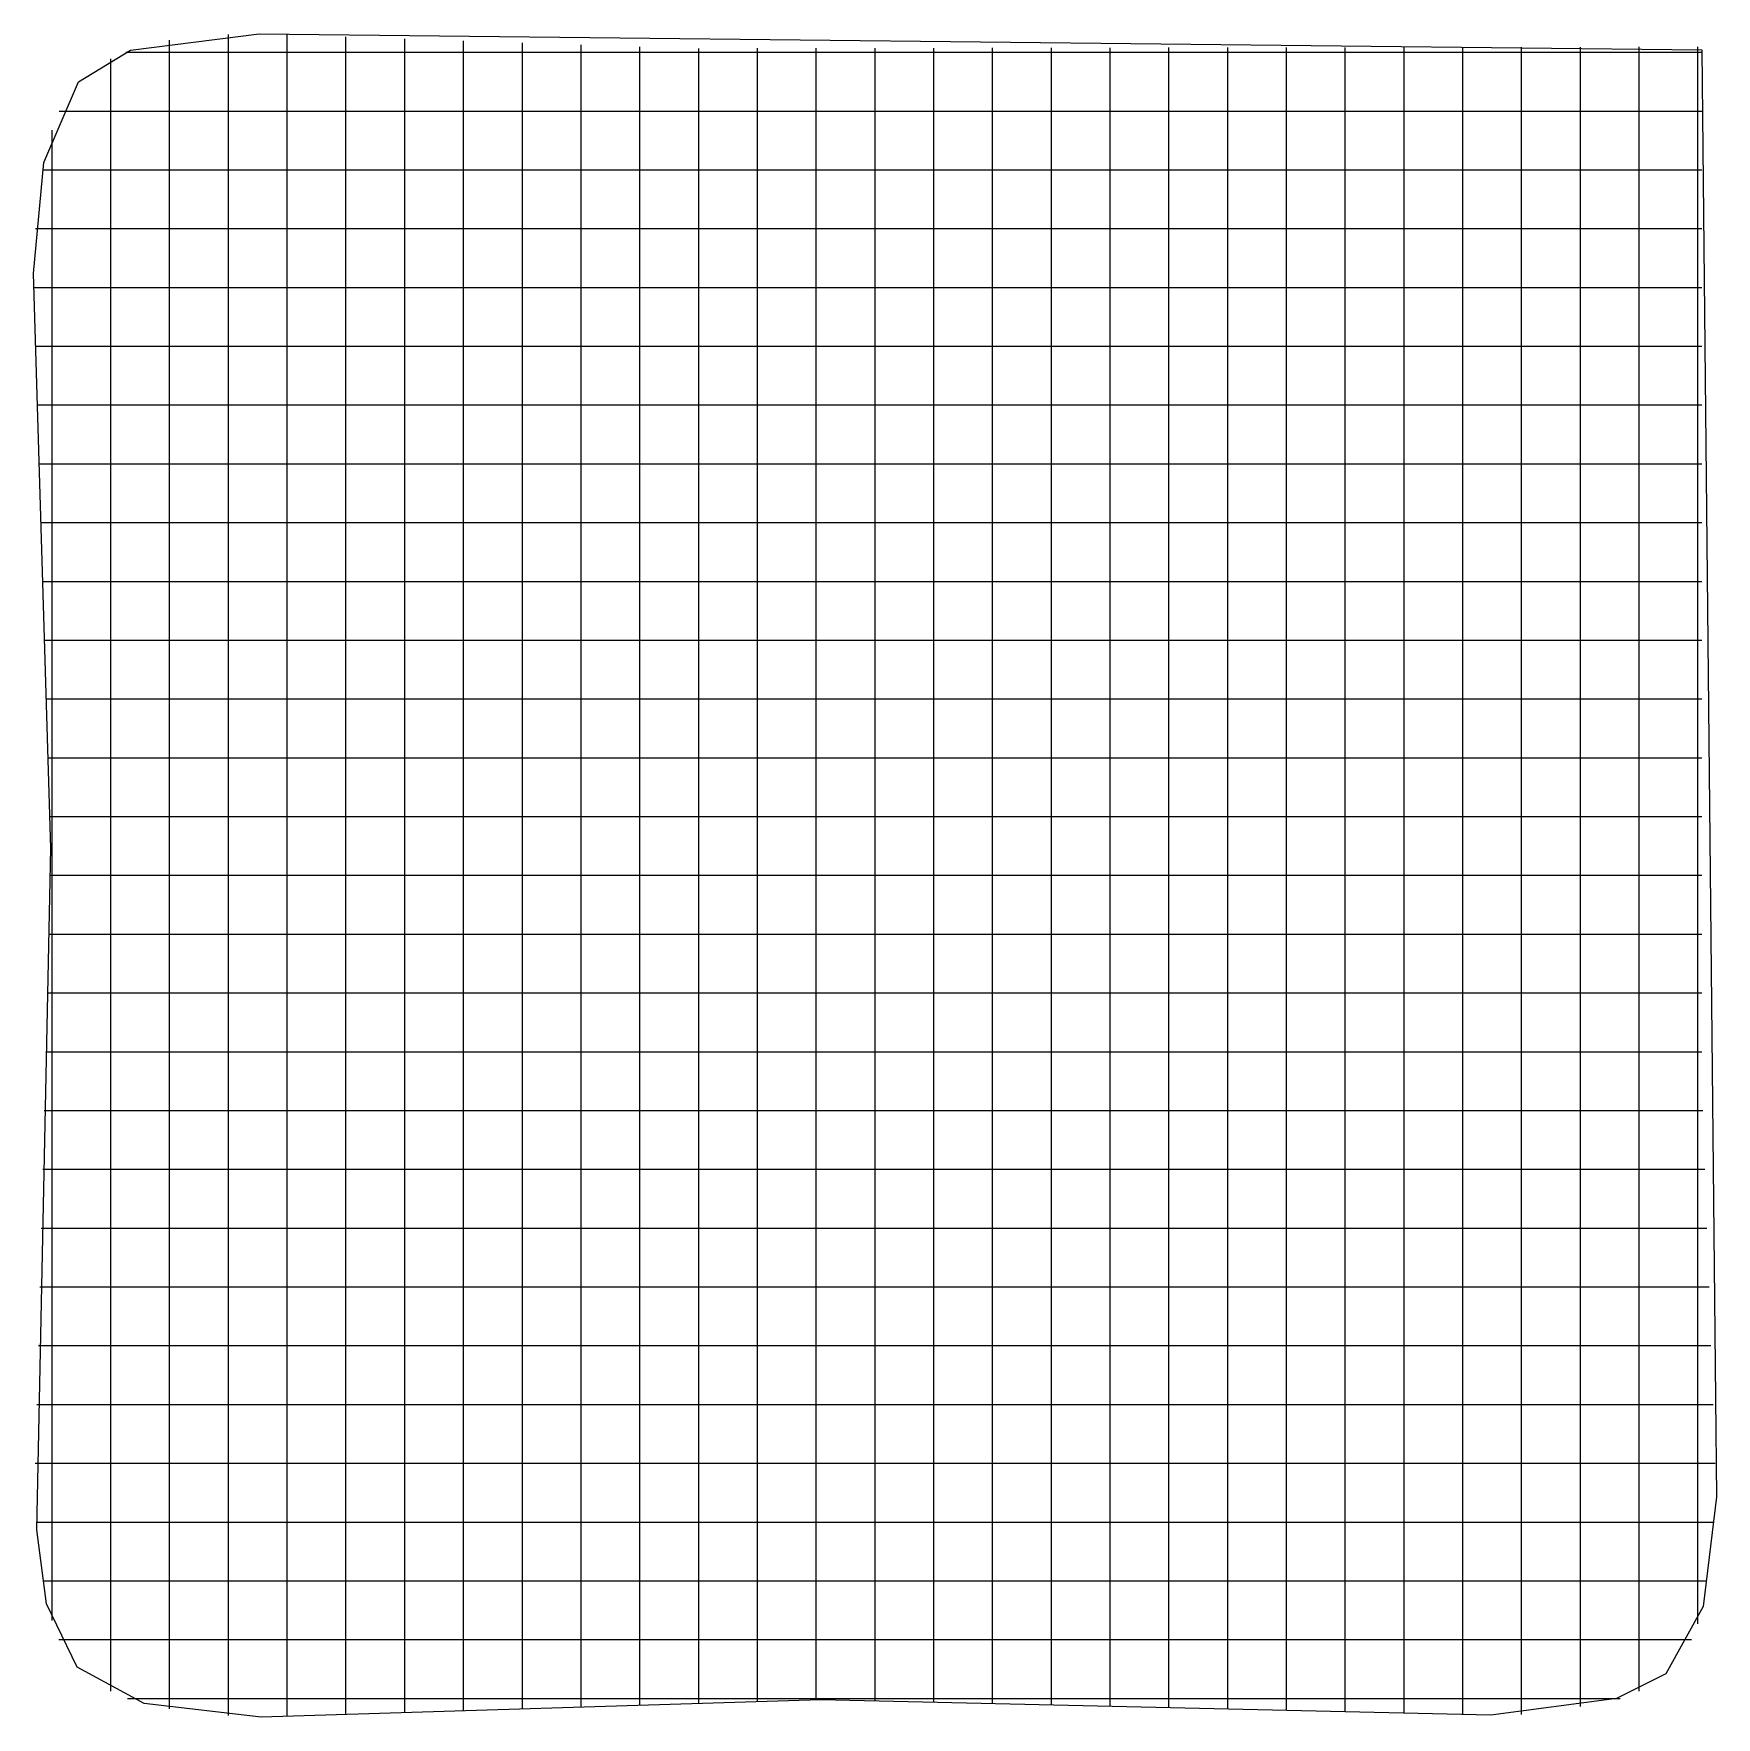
# Model space of a CAD drawing. Extents: x 0.4 to 14.7, y 0.4 to 14.7.
import ezdxf

# ---------------------------------------------------------------- set-up
doc = ezdxf.new("R2010")
doc.units = 0

msp = doc.modelspace()

# ---------------------------------------------------------------- linework, layer by layer
for p, q in [((1.259249, 14.609111), (2.35358, 14.749877)), ((1.259249, 14.609111), (2.35358, 14.749877)), ((2.35358, 14.749877), (14.625754, 14.611813)), ((2.35358, 14.749877), (14.625754, 14.611813)), ((0.818599, 14.340081), (1.259249, 14.609111)), ((0.818599, 14.340081), (1.259249, 14.609111)), ((1.592849, 14.611774), (1.592849, 14.695)), ((1.592849, 13.678923), (1.592849, 14.611774)), ((2.092849, 14.743), (2.092849, 14.744)), ((2.092849, 14.659774), (2.092849, 14.743)), ((2.092849, 13.650329), (2.092849, 14.659774)), ((2.592849, 14.658774), (2.592849, 14.742)), ((2.592849, 13.643548), (2.592849, 14.658774)), ((3.092849, 14.640774), (3.092849, 14.724)), ((3.092849, 13.650116), (3.092849, 14.640774)), ((3.592849, 14.623774), (3.592849, 14.707)), ((3.592849, 13.656961), (3.592849, 14.623774)), ((4.092849, 14.606497), (4.092849, 14.689723)), ((4.092849, 13.662806), (4.092849, 14.606497)), ((4.592849, 14.588774), (4.592849, 14.672)), ((5.092849, 14.571774), (5.092849, 14.655)), ((5.592849, 14.553774), (5.592849, 14.637)), ((6.092849, 14.541774), (6.092849, 14.625)), ((6.592849, 14.542774), (6.592849, 14.626)), ((7.092849, 14.543774), (7.092849, 14.627)), ((7.592849, 14.544774), (7.592849, 14.628)), ((8.092849, 14.544774), (8.092849, 14.628)), ((8.592849, 14.545774), (8.592849, 14.629)), ((9.092849, 14.546774), (9.092849, 14.63)), ((9.592849, 14.546774), (9.592849, 14.63)), ((10.092849, 14.547774), (10.092849, 14.631)), ((10.592849, 14.548774), (10.592849, 14.632)), ((11.092849, 14.549774), (11.092849, 14.633)), ((11.592849, 14.549774), (11.592849, 14.633)), ((12.092849, 14.550774), (12.092849, 14.634)), ((12.592849, 14.551774), (12.592849, 14.635)), ((13.092849, 14.552774), (13.092849, 14.635723)), ((13.592849, 14.552774), (13.592849, 14.636)), ((14.092849, 14.553774), (14.092849, 14.637)), ((14.592849, 14.554774), (14.592849, 14.638)), ((14.625754, 14.611813), (14.749381, 2.307063)), ((14.625754, 14.611813), (14.749381, 2.307063)), ((1.092849, 14.453497), (1.092849, 14.536723)), ((1.221, 14.592238), (1.304226, 14.592238)), ((1.221, 14.592238), (1.304226, 14.592238)), ((1.304226, 14.592238), (1.669129, 14.592238)), ((1.669129, 14.592238), (1.885903, 14.592238)), ((1.885903, 14.592238), (2.302032, 14.592238)), ((2.302032, 14.592238), (3.385903, 14.592238)), ((3.385903, 14.592238), (3.469129, 14.592238)), ((3.469129, 14.592238), (3.685903, 14.592238)), ((3.685903, 14.592238), (4.102032, 14.592238)), ((4.102032, 14.592238), (5.185903, 14.592238)), ((4.592849, 13.669652), (4.592849, 14.588774)), ((5.092849, 13.676497), (5.092849, 14.571774)), ((5.185903, 14.592238), (5.269129, 14.592238)), ((5.269129, 14.592238), (5.485903, 14.592238)), ((5.485903, 14.592238), (5.721155, 14.592238)), ((5.592849, 13.683065), (5.592849, 14.553774)), ((5.721155, 14.592238), (5.804381, 14.592238)), ((5.804381, 14.592238), (6.888252, 14.592238)), ((6.092849, 13.691297), (6.092849, 14.541774)), ((6.592849, 13.702413), (6.592849, 14.542774)), ((6.888252, 14.592238), (7.304381, 14.592238)), ((7.092849, 13.714252), (7.092849, 14.543774)), ((7.304381, 14.592238), (7.521155, 14.592238)), ((7.521155, 14.592238), (7.604381, 14.592238)), ((7.592849, 13.711639), (7.592849, 14.544774)), ((7.604381, 14.592238), (8.688252, 14.592238)), ((8.092849, 13.702968), (8.092849, 14.544774)), ((8.592849, 13.694574), (8.592849, 14.545774)), ((8.688252, 14.592238), (9.104381, 14.592238)), ((9.092849, 13.686181), (9.092849, 14.546774)), ((9.104381, 14.592238), (9.321155, 14.592238)), ((9.321155, 14.592238), (9.404381, 14.592238)), ((9.404381, 14.592238), (10.488252, 14.592238)), ((9.592849, 13.67751), (9.592849, 14.546774)), ((10.092849, 13.669116), (10.092849, 14.547774)), ((10.488252, 14.592238), (10.904381, 14.592238)), ((10.592849, 13.660723), (10.592849, 14.548774)), ((10.904381, 14.592238), (11.121155, 14.592238)), ((11.092849, 13.652329), (11.092849, 14.549774)), ((11.121155, 14.592238), (11.204381, 14.592238)), ((11.204381, 14.592238), (12.288252, 14.592238)), ((11.592849, 13.643658), (11.592849, 14.549774)), ((12.092849, 13.635265), (12.092849, 14.550774)), ((12.288252, 14.592238), (12.704381, 14.592238)), ((12.592849, 13.626871), (12.592849, 14.551774)), ((12.704381, 14.592238), (12.921155, 14.592238)), ((12.921155, 14.592238), (13.004381, 14.592238)), ((13.004381, 14.592238), (14.088252, 14.592238)), ((13.092849, 13.627148), (13.092849, 14.552774)), ((13.592849, 13.676284), (13.592849, 14.552774)), ((14.088252, 14.592238), (14.409226, 14.592238)), ((14.092849, 13.771219), (14.092849, 14.553774)), ((14.409226, 14.592238), (14.626, 14.592238)), ((14.592849, 14.184813), (14.592849, 14.554774)), ((0.521936, 13.655592), (0.818599, 14.340081)), ((0.521936, 13.655592), (0.818599, 14.340081)), ((1.092849, 13.7432), (1.092849, 14.453497)), ((14.592849, 13.968761), (14.592849, 14.184813)), ((0.654, 14.092238), (0.737226, 14.092238)), ((0.654, 14.092238), (0.737226, 14.092238)), ((0.737226, 14.092238), (1.511832, 14.092238)), ((1.511832, 14.092238), (1.927961, 14.092238)), ((1.927961, 14.092238), (2.144735, 14.092238)), ((2.144735, 14.092238), (2.227961, 14.092238)), ((2.227961, 14.092238), (3.311832, 14.092238)), ((3.311832, 14.092238), (3.727961, 14.092238)), ((3.727961, 14.092238), (3.944735, 14.092238)), ((3.944735, 14.092238), (4.027961, 14.092238)), ((4.027961, 14.092238), (5.111832, 14.092238)), ((5.111832, 14.092238), (5.527961, 14.092238)), ((5.527961, 14.092238), (5.744735, 14.092238)), ((5.744735, 14.092238), (5.827961, 14.092238)), ((5.827961, 14.092238), (6.911832, 14.092238)), ((6.911832, 14.092238), (7.327961, 14.092238)), ((7.327961, 14.092238), (7.544735, 14.092238)), ((7.544735, 14.092238), (7.627961, 14.092238)), ((7.627961, 14.092238), (8.711832, 14.092238)), ((8.711832, 14.092238), (9.127961, 14.092238)), ((9.127961, 14.092238), (9.344735, 14.092238)), ((9.344735, 14.092238), (9.427961, 14.092238)), ((9.427961, 14.092238), (10.511832, 14.092238)), ((10.511832, 14.092238), (10.927961, 14.092238)), ((10.927961, 14.092238), (11.144735, 14.092238)), ((11.144735, 14.092238), (11.227961, 14.092238)), ((11.227961, 14.092238), (12.311832, 14.092238)), ((12.311832, 14.092238), (12.727961, 14.092238)), ((12.727961, 14.092238), (12.944735, 14.092238)), ((12.944735, 14.092238), (13.027961, 14.092238)), ((13.027961, 14.092238), (14.111832, 14.092238)), ((14.111832, 14.092238), (14.409226, 14.092238)), ((14.409226, 14.092238), (14.626, 14.092238)), ((0.592849, 13.874824), (0.592849, 13.929)), ((14.592849, 13.552632), (14.592849, 13.968761)), ((0.592849, 13.791528), (0.592849, 13.874824)), ((0.592849, 12.70771), (0.592849, 13.791528)), ((14.092849, 13.35509), (14.092849, 13.771219)), ((0.436071, 12.710278), (0.521936, 13.655592)), ((0.436071, 12.710278), (0.521936, 13.655592)), ((1.092849, 13.327071), (1.092849, 13.7432)), ((1.592849, 13.262794), (1.592849, 13.678923)), ((2.092849, 13.2342), (2.092849, 13.650329)), ((2.592849, 13.227142), (2.592849, 13.643548)), ((3.092849, 13.233987), (3.092849, 13.650116)), ((3.592849, 13.240832), (3.592849, 13.656961)), ((4.092849, 13.246677), (4.092849, 13.662806)), ((4.592849, 13.253523), (4.592849, 13.669652)), ((5.092849, 13.260368), (5.092849, 13.676497)), ((5.592849, 13.266935), (5.592849, 13.683065)), ((6.092849, 13.275168), (6.092849, 13.691297)), ((6.592849, 13.286284), (6.592849, 13.702413)), ((7.092849, 13.298123), (7.092849, 13.714252)), ((7.592849, 13.295232), (7.592849, 13.711639)), ((8.092849, 13.286839), (8.092849, 13.702968)), ((8.592849, 13.278445), (8.592849, 13.694574)), ((9.092849, 13.270052), (9.092849, 13.686181)), ((9.592849, 13.261381), (9.592849, 13.67751)), ((10.092849, 13.252987), (10.092849, 13.669116)), ((10.592849, 13.244594), (10.592849, 13.660723)), ((11.092849, 13.235923), (11.092849, 13.652329)), ((11.592849, 13.227529), (11.592849, 13.643658)), ((12.092849, 13.219135), (12.092849, 13.635265)), ((12.592849, 13.210742), (12.592849, 13.626871)), ((13.092849, 13.210742), (13.092849, 13.627148)), ((13.592849, 13.260155), (13.592849, 13.676284)), ((0.511, 13.592238), (0.594226, 13.592238)), ((0.511, 13.592238), (0.594226, 13.592238)), ((0.594226, 13.592238), (1.472161, 13.592238)), ((1.472161, 13.592238), (1.88829, 13.592238)), ((1.88829, 13.592238), (2.105065, 13.592238)), ((2.105065, 13.592238), (2.18829, 13.592238)), ((2.18829, 13.592238), (3.272161, 13.592238)), ((3.272161, 13.592238), (3.68829, 13.592238)), ((3.68829, 13.592238), (3.905065, 13.592238)), ((3.905065, 13.592238), (3.98829, 13.592238)), ((3.98829, 13.592238), (5.072161, 13.592238)), ((5.072161, 13.592238), (5.48829, 13.592238)), ((5.48829, 13.592238), (5.705065, 13.592238)), ((5.705065, 13.592238), (5.78829, 13.592238)), ((5.78829, 13.592238), (6.872161, 13.592238)), ((6.872161, 13.592238), (7.28829, 13.592238)), ((7.28829, 13.592238), (7.505065, 13.592238)), ((7.505065, 13.592238), (7.58829, 13.592238)), ((7.58829, 13.592238), (8.672161, 13.592238)), ((8.672161, 13.592238), (9.08829, 13.592238)), ((9.08829, 13.592238), (9.305065, 13.592238)), ((9.305065, 13.592238), (9.38829, 13.592238)), ((9.38829, 13.592238), (10.472161, 13.592238)), ((10.472161, 13.592238), (10.88829, 13.592238)), ((10.88829, 13.592238), (11.105065, 13.592238)), ((11.105065, 13.592238), (11.18829, 13.592238)), ((11.18829, 13.592238), (12.272161, 13.592238)), ((12.272161, 13.592238), (12.68829, 13.592238)), ((12.68829, 13.592238), (12.905065, 13.592238)), ((12.905065, 13.592238), (12.98829, 13.592238)), ((12.98829, 13.592238), (14.072161, 13.592238)), ((14.072161, 13.592238), (14.409226, 13.592238)), ((14.409226, 13.592238), (14.626, 13.592238)), ((14.592849, 12.468039), (14.592849, 13.552632)), ((1.092849, 13.110297), (1.092849, 13.327071)), ((14.092849, 13.138316), (14.092849, 13.35509)), ((1.592849, 13.046019), (1.592849, 13.262794)), ((2.092849, 13.018148), (2.092849, 13.2342)), ((2.592849, 13.010368), (2.592849, 13.227142)), ((3.092849, 13.017213), (3.092849, 13.233987)), ((3.592849, 13.024058), (3.592849, 13.240832)), ((4.092849, 13.030626), (4.092849, 13.246677)), ((4.592849, 13.036748), (4.592849, 13.253523)), ((5.092849, 13.043594), (5.092849, 13.260368)), ((5.592849, 13.050161), (5.592849, 13.266935)), ((6.092849, 13.058394), (6.092849, 13.275168)), ((6.592849, 13.070232), (6.592849, 13.286284)), ((7.092849, 13.081348), (7.092849, 13.298123)), ((7.592849, 13.078458), (7.592849, 13.295232)), ((8.092849, 13.070065), (8.092849, 13.286839)), ((8.592849, 13.061671), (8.592849, 13.278445)), ((9.092849, 13.053277), (9.092849, 13.270052)), ((9.592849, 13.044606), (9.592849, 13.261381)), ((10.092849, 13.036213), (10.092849, 13.252987)), ((10.592849, 13.027819), (10.592849, 13.244594)), ((11.092849, 13.019148), (11.092849, 13.235923)), ((11.592849, 13.010755), (11.592849, 13.227529)), ((12.092849, 13.002361), (12.092849, 13.219135)), ((12.592849, 12.993968), (12.592849, 13.210742)), ((13.092849, 12.993968), (13.092849, 13.210742)), ((13.592849, 13.043381), (13.592849, 13.260155)), ((0.451, 13.092238), (0.534226, 13.092238)), ((0.451, 13.092238), (0.534226, 13.092238)), ((0.534226, 13.092238), (1.455516, 13.092238)), ((1.092849, 13.027071), (1.092849, 13.110297)), ((1.455516, 13.092238), (1.871645, 13.092238)), ((1.592849, 12.962794), (1.592849, 13.046019)), ((1.871645, 13.092238), (2.088419, 13.092238)), ((2.088419, 13.092238), (2.171645, 13.092238)), ((2.171645, 13.092238), (3.255516, 13.092238)), ((3.255516, 13.092238), (3.671645, 13.092238)), ((3.671645, 13.092238), (3.888419, 13.092238)), ((3.888419, 13.092238), (3.971645, 13.092238)), ((3.971645, 13.092238), (5.055516, 13.092238)), ((4.092849, 12.9474), (4.092849, 13.030626)), ((4.592849, 12.953523), (4.592849, 13.036748)), ((5.055516, 13.092238), (5.471645, 13.092238)), ((5.092849, 12.960368), (5.092849, 13.043594)), ((5.471645, 13.092238), (5.688419, 13.092238)), ((5.592849, 12.966935), (5.592849, 13.050161)), ((5.688419, 13.092238), (5.771645, 13.092238)), ((5.771645, 13.092238), (6.855516, 13.092238)), ((6.092849, 12.975168), (6.092849, 13.058394)), ((6.592849, 12.987006), (6.592849, 13.070232)), ((6.855516, 13.092238), (7.271645, 13.092238)), ((7.092849, 12.998123), (7.092849, 13.081348)), ((7.271645, 13.092238), (7.488419, 13.092238)), ((7.488419, 13.092238), (7.571645, 13.092238)), ((7.571645, 13.092238), (8.655516, 13.092238)), ((7.592849, 12.99551), (7.592849, 13.078458)), ((8.092849, 12.986839), (8.092849, 13.070065)), ((8.592849, 12.978445), (8.592849, 13.061671)), ((8.655516, 13.092238), (9.071645, 13.092238)), ((9.071645, 13.092238), (9.288419, 13.092238)), ((9.092849, 12.970052), (9.092849, 13.053277)), ((9.288419, 13.092238), (9.371645, 13.092238)), ((9.371645, 13.092238), (10.455516, 13.092238)), ((9.592849, 12.961381), (9.592849, 13.044606)), ((10.092849, 12.952987), (10.092849, 13.036213)), ((10.455516, 13.092238), (10.871645, 13.092238)), ((10.871645, 13.092238), (11.088419, 13.092238)), ((11.088419, 13.092238), (11.171645, 13.092238)), ((11.171645, 13.092238), (12.255516, 13.092238)), ((12.255516, 13.092238), (12.671645, 13.092238)), ((12.671645, 13.092238), (12.888419, 13.092238)), ((12.888419, 13.092238), (12.971645, 13.092238)), ((12.971645, 13.092238), (14.055516, 13.092238)), ((13.592849, 12.960155), (13.592849, 13.043381)), ((14.055516, 13.092238), (14.409226, 13.092238)), ((14.092849, 13.05509), (14.092849, 13.138316)), ((14.092849, 11.971219), (14.092849, 13.05509)), ((14.409226, 13.092238), (14.626, 13.092238)), ((1.092849, 11.9432), (1.092849, 13.027071)), ((1.592849, 11.878923), (1.592849, 12.962794)), ((2.092849, 12.934923), (2.092849, 13.018148)), ((2.092849, 11.850329), (2.092849, 12.934923)), ((2.592849, 12.927419), (2.592849, 13.010368)), ((2.592849, 11.843548), (2.592849, 12.927419)), ((3.092849, 12.933987), (3.092849, 13.017213)), ((3.092849, 11.850116), (3.092849, 12.933987)), ((3.592849, 12.940832), (3.592849, 13.024058)), ((3.592849, 11.856961), (3.592849, 12.940832)), ((4.092849, 11.862806), (4.092849, 12.9474)), ((4.592849, 11.869652), (4.592849, 12.953523)), ((5.092849, 11.876497), (5.092849, 12.960368)), ((5.592849, 11.883065), (5.592849, 12.966935)), ((6.092849, 11.891297), (6.092849, 12.975168)), ((6.592849, 11.902413), (6.592849, 12.987006)), ((7.092849, 11.914252), (7.092849, 12.998123)), ((7.592849, 11.911639), (7.592849, 12.99551)), ((8.092849, 11.902968), (8.092849, 12.986839)), ((8.592849, 11.894574), (8.592849, 12.978445)), ((9.092849, 11.886181), (9.092849, 12.970052)), ((9.592849, 11.87751), (9.592849, 12.961381)), ((10.092849, 11.869116), (10.092849, 12.952987)), ((10.592849, 12.944594), (10.592849, 13.027819)), ((10.592849, 11.860723), (10.592849, 12.944594)), ((11.092849, 12.9362), (11.092849, 13.019148)), ((11.092849, 11.852329), (11.092849, 12.9362)), ((11.592849, 12.927529), (11.592849, 13.010755)), ((11.592849, 11.843658), (11.592849, 12.927529)), ((12.092849, 12.919135), (12.092849, 13.002361)), ((12.092849, 11.835265), (12.092849, 12.919135)), ((12.592849, 12.910742), (12.592849, 12.993968)), ((12.592849, 11.826871), (12.592849, 12.910742)), ((13.092849, 12.911019), (13.092849, 12.993968)), ((13.092849, 11.827148), (13.092849, 12.911019)), ((13.592849, 11.876284), (13.592849, 12.960155)), ((0.581755, 7.822418), (0.436071, 12.710278)), ((0.581755, 7.822418), (0.436071, 12.710278)), ((0.592849, 12.291581), (0.592849, 12.70771)), ((0.438, 12.592238), (0.521226, 12.592238)), ((0.438, 12.592238), (0.521226, 12.592238)), ((0.521226, 12.592238), (1.45191, 12.592238)), ((1.45191, 12.592238), (1.868039, 12.592238)), ((1.868039, 12.592238), (2.084813, 12.592238)), ((2.084813, 12.592238), (2.168039, 12.592238)), ((2.168039, 12.592238), (3.25191, 12.592238)), ((3.25191, 12.592238), (3.668039, 12.592238)), ((3.668039, 12.592238), (3.884813, 12.592238)), ((3.884813, 12.592238), (3.968039, 12.592238)), ((3.968039, 12.592238), (5.05191, 12.592238)), ((5.05191, 12.592238), (5.468039, 12.592238)), ((5.468039, 12.592238), (5.684813, 12.592238)), ((5.684813, 12.592238), (5.768039, 12.592238)), ((5.768039, 12.592238), (6.85191, 12.592238)), ((6.85191, 12.592238), (7.268039, 12.592238)), ((7.268039, 12.592238), (7.484813, 12.592238)), ((7.484813, 12.592238), (7.568039, 12.592238)), ((7.568039, 12.592238), (8.65191, 12.592238)), ((8.65191, 12.592238), (9.068039, 12.592238)), ((9.068039, 12.592238), (9.284813, 12.592238)), ((9.284813, 12.592238), (9.368039, 12.592238)), ((9.368039, 12.592238), (10.45191, 12.592238)), ((10.45191, 12.592238), (10.868039, 12.592238)), ((10.868039, 12.592238), (11.084813, 12.592238)), ((11.084813, 12.592238), (11.168039, 12.592238)), ((11.168039, 12.592238), (12.25191, 12.592238)), ((12.25191, 12.592238), (12.668039, 12.592238)), ((12.668039, 12.592238), (12.884813, 12.592238)), ((12.884813, 12.592238), (12.968039, 12.592238)), ((12.968039, 12.592238), (14.05191, 12.592238)), ((14.05191, 12.592238), (14.409226, 12.592238)), ((14.409226, 12.592238), (14.626, 12.592238)), ((14.592849, 12.384813), (14.592849, 12.468039)), ((14.592849, 12.168761), (14.592849, 12.384813)), ((0.592849, 12.074806), (0.592849, 12.291581)), ((0.453, 12.092238), (0.536226, 12.092238)), ((0.453, 12.092238), (0.536226, 12.092238)), ((0.536226, 12.092238), (1.456071, 12.092238)), ((0.592849, 11.991581), (0.592849, 12.074806)), ((1.456071, 12.092238), (1.8722, 12.092238)), ((1.8722, 12.092238), (2.088974, 12.092238)), ((2.088974, 12.092238), (2.1722, 12.092238)), ((2.1722, 12.092238), (3.256071, 12.092238)), ((3.256071, 12.092238), (3.6722, 12.092238)), ((3.6722, 12.092238), (3.888974, 12.092238)), ((3.888974, 12.092238), (3.9722, 12.092238)), ((3.9722, 12.092238), (5.056071, 12.092238)), ((5.056071, 12.092238), (5.4722, 12.092238)), ((5.4722, 12.092238), (5.688974, 12.092238)), ((5.688974, 12.092238), (5.7722, 12.092238)), ((5.7722, 12.092238), (6.856071, 12.092238)), ((6.856071, 12.092238), (7.2722, 12.092238)), ((7.2722, 12.092238), (7.488974, 12.092238)), ((7.488974, 12.092238), (7.5722, 12.092238)), ((7.5722, 12.092238), (8.656071, 12.092238)), ((8.656071, 12.092238), (9.0722, 12.092238)), ((9.0722, 12.092238), (9.288974, 12.092238)), ((9.288974, 12.092238), (9.3722, 12.092238)), ((9.3722, 12.092238), (10.456071, 12.092238)), ((10.456071, 12.092238), (10.8722, 12.092238)), ((10.8722, 12.092238), (11.088974, 12.092238)), ((11.088974, 12.092238), (11.1722, 12.092238)), ((11.1722, 12.092238), (12.256071, 12.092238)), ((12.256071, 12.092238), (12.6722, 12.092238)), ((12.6722, 12.092238), (12.888974, 12.092238)), ((12.888974, 12.092238), (12.9722, 12.092238)), ((12.9722, 12.092238), (14.056071, 12.092238)), ((14.056071, 12.092238), (14.409226, 12.092238)), ((14.409226, 12.092238), (14.626, 12.092238)), ((14.592849, 11.752632), (14.592849, 12.168761)), ((0.592849, 10.90771), (0.592849, 11.991581)), ((1.092849, 11.527071), (1.092849, 11.9432)), ((6.092849, 11.475168), (6.092849, 11.891297)), ((6.592849, 11.486284), (6.592849, 11.902413)), ((7.092849, 11.498123), (7.092849, 11.914252)), ((7.592849, 11.495232), (7.592849, 11.911639)), ((8.092849, 11.486839), (8.092849, 11.902968)), ((8.592849, 11.478445), (8.592849, 11.894574)), ((9.092849, 11.470052), (9.092849, 11.886181)), ((14.092849, 11.55509), (14.092849, 11.971219)), ((1.592849, 11.462794), (1.592849, 11.878923)), ((2.092849, 11.4342), (2.092849, 11.850329)), ((2.592849, 11.427142), (2.592849, 11.843548)), ((3.092849, 11.433987), (3.092849, 11.850116)), ((3.592849, 11.440832), (3.592849, 11.856961)), ((4.092849, 11.446677), (4.092849, 11.862806)), ((4.592849, 11.453523), (4.592849, 11.869652)), ((5.092849, 11.460368), (5.092849, 11.876497)), ((5.592849, 11.466935), (5.592849, 11.883065)), ((9.592849, 11.461381), (9.592849, 11.87751)), ((10.092849, 11.452987), (10.092849, 11.869116)), ((10.592849, 11.444594), (10.592849, 11.860723)), ((11.092849, 11.435923), (11.092849, 11.852329)), ((11.592849, 11.427529), (11.592849, 11.843658)), ((12.092849, 11.419135), (12.092849, 11.835265)), ((12.592849, 11.410742), (12.592849, 11.826871)), ((13.092849, 11.410742), (13.092849, 11.827148)), ((13.592849, 11.460155), (13.592849, 11.876284)), ((14.592849, 10.668039), (14.592849, 11.752632)), ((0.468, 11.592238), (0.551226, 11.592238)), ((0.468, 11.592238), (0.551226, 11.592238)), ((0.551226, 11.592238), (1.460232, 11.592238)), ((1.092849, 11.310297), (1.092849, 11.527071)), ((1.460232, 11.592238), (1.876361, 11.592238)), ((1.592849, 11.246019), (1.592849, 11.462794)), ((1.876361, 11.592238), (2.093135, 11.592238)), ((2.093135, 11.592238), (2.176361, 11.592238)), ((2.176361, 11.592238), (3.260232, 11.592238)), ((3.260232, 11.592238), (3.676361, 11.592238)), ((3.676361, 11.592238), (3.893135, 11.592238)), ((3.893135, 11.592238), (3.976361, 11.592238)), ((3.976361, 11.592238), (5.060232, 11.592238)), ((5.060232, 11.592238), (5.476361, 11.592238)), ((5.092849, 11.243594), (5.092849, 11.460368)), ((5.476361, 11.592238), (5.693135, 11.592238)), ((5.592849, 11.250161), (5.592849, 11.466935)), ((5.693135, 11.592238), (5.776361, 11.592238)), ((5.776361, 11.592238), (6.860232, 11.592238)), ((6.092849, 11.258394), (6.092849, 11.475168)), ((6.592849, 11.270232), (6.592849, 11.486284)), ((6.860232, 11.592238), (7.276361, 11.592238)), ((7.092849, 11.281348), (7.092849, 11.498123)), ((7.276361, 11.592238), (7.493135, 11.592238)), ((7.493135, 11.592238), (7.576361, 11.592238)), ((7.576361, 11.592238), (8.660232, 11.592238)), ((7.592849, 11.278458), (7.592849, 11.495232)), ((8.092849, 11.270065), (8.092849, 11.486839)), ((8.592849, 11.261671), (8.592849, 11.478445)), ((8.660232, 11.592238), (9.076361, 11.592238)), ((9.076361, 11.592238), (9.293135, 11.592238)), ((9.092849, 11.253277), (9.092849, 11.470052)), ((9.293135, 11.592238), (9.376361, 11.592238)), ((9.376361, 11.592238), (10.460232, 11.592238)), ((9.592849, 11.244606), (9.592849, 11.461381)), ((10.460232, 11.592238), (10.876361, 11.592238)), ((10.876361, 11.592238), (11.093135, 11.592238)), ((11.093135, 11.592238), (11.176361, 11.592238)), ((11.176361, 11.592238), (12.260232, 11.592238)), ((12.260232, 11.592238), (12.676361, 11.592238)), ((12.676361, 11.592238), (12.893135, 11.592238)), ((12.893135, 11.592238), (12.976361, 11.592238)), ((12.976361, 11.592238), (14.060232, 11.592238)), ((13.592849, 11.243381), (13.592849, 11.460155)), ((14.060232, 11.592238), (14.409226, 11.592238)), ((14.092849, 11.338316), (14.092849, 11.55509)), ((14.409226, 11.592238), (14.626, 11.592238)), ((2.092849, 11.218148), (2.092849, 11.4342)), ((2.592849, 11.210368), (2.592849, 11.427142)), ((3.092849, 11.217213), (3.092849, 11.433987)), ((3.592849, 11.224058), (3.592849, 11.440832)), ((4.092849, 11.230626), (4.092849, 11.446677)), ((4.592849, 11.236748), (4.592849, 11.453523)), ((10.092849, 11.236213), (10.092849, 11.452987)), ((10.592849, 11.227819), (10.592849, 11.444594)), ((11.092849, 11.219148), (11.092849, 11.435923)), ((11.592849, 11.210755), (11.592849, 11.427529)), ((12.092849, 11.202361), (12.092849, 11.419135)), ((12.592849, 11.193968), (12.592849, 11.410742)), ((13.092849, 11.193968), (13.092849, 11.410742)), ((14.092849, 11.25509), (14.092849, 11.338316)), ((1.092849, 11.227071), (1.092849, 11.310297)), ((1.092849, 10.1432), (1.092849, 11.227071)), ((1.592849, 11.162794), (1.592849, 11.246019)), ((2.092849, 11.134923), (2.092849, 11.218148)), ((2.592849, 11.127419), (2.592849, 11.210368)), ((3.092849, 11.133987), (3.092849, 11.217213)), ((3.592849, 11.140832), (3.592849, 11.224058)), ((4.092849, 11.1474), (4.092849, 11.230626)), ((4.592849, 11.153523), (4.592849, 11.236748)), ((5.092849, 11.160368), (5.092849, 11.243594)), ((5.592849, 11.166935), (5.592849, 11.250161)), ((6.092849, 11.175168), (6.092849, 11.258394)), ((6.092849, 10.091297), (6.092849, 11.175168)), ((6.592849, 11.187006), (6.592849, 11.270232)), ((6.592849, 10.102413), (6.592849, 11.187006)), ((7.092849, 11.198123), (7.092849, 11.281348)), ((7.092849, 10.114252), (7.092849, 11.198123)), ((7.592849, 11.19551), (7.592849, 11.278458)), ((7.592849, 10.111639), (7.592849, 11.19551)), ((8.092849, 11.186839), (8.092849, 11.270065)), ((8.092849, 10.102968), (8.092849, 11.186839)), ((8.592849, 11.178445), (8.592849, 11.261671)), ((8.592849, 10.094574), (8.592849, 11.178445)), ((9.092849, 11.170052), (9.092849, 11.253277)), ((9.092849, 10.086181), (9.092849, 11.170052)), ((9.592849, 11.161381), (9.592849, 11.244606)), ((10.092849, 11.152987), (10.092849, 11.236213)), ((10.592849, 11.144594), (10.592849, 11.227819)), ((11.092849, 11.1362), (11.092849, 11.219148)), ((11.592849, 11.127529), (11.592849, 11.210755)), ((12.092849, 11.119135), (12.092849, 11.202361)), ((12.592849, 11.110742), (12.592849, 11.193968)), ((13.092849, 11.111019), (13.092849, 11.193968)), ((13.592849, 11.160155), (13.592849, 11.243381)), ((14.092849, 10.171219), (14.092849, 11.25509)), ((0.484, 11.092238), (0.567226, 11.092238)), ((0.484, 11.092238), (0.567226, 11.092238)), ((0.567226, 11.092238), (1.464671, 11.092238)), ((1.464671, 11.092238), (1.8808, 11.092238)), ((1.592849, 10.078923), (1.592849, 11.162794)), ((1.8808, 11.092238), (2.097574, 11.092238)), ((2.092849, 10.050329), (2.092849, 11.134923)), ((2.097574, 11.092238), (2.1808, 11.092238)), ((2.1808, 11.092238), (3.264671, 11.092238)), ((2.592849, 10.043548), (2.592849, 11.127419)), ((3.092849, 10.050116), (3.092849, 11.133987)), ((3.264671, 11.092238), (3.6808, 11.092238)), ((3.592849, 10.056961), (3.592849, 11.140832)), ((3.6808, 11.092238), (3.897574, 11.092238)), ((3.897574, 11.092238), (3.9808, 11.092238)), ((3.9808, 11.092238), (5.064671, 11.092238)), ((4.092849, 10.062806), (4.092849, 11.1474)), ((4.592849, 10.069652), (4.592849, 11.153523)), ((5.064671, 11.092238), (5.4808, 11.092238)), ((5.092849, 10.076497), (5.092849, 11.160368)), ((5.4808, 11.092238), (5.697574, 11.092238)), ((5.592849, 10.083065), (5.592849, 11.166935)), ((5.697574, 11.092238), (5.7808, 11.092238)), ((5.7808, 11.092238), (6.864671, 11.092238)), ((6.864671, 11.092238), (7.2808, 11.092238)), ((7.2808, 11.092238), (7.497574, 11.092238)), ((7.497574, 11.092238), (7.5808, 11.092238)), ((7.5808, 11.092238), (8.664671, 11.092238)), ((8.664671, 11.092238), (9.0808, 11.092238)), ((9.0808, 11.092238), (9.297574, 11.092238)), ((9.297574, 11.092238), (9.3808, 11.092238)), ((9.3808, 11.092238), (10.464671, 11.092238)), ((9.592849, 10.07751), (9.592849, 11.161381)), ((10.092849, 10.069116), (10.092849, 11.152987)), ((10.464671, 11.092238), (10.8808, 11.092238)), ((10.592849, 10.060723), (10.592849, 11.144594)), ((10.8808, 11.092238), (11.097574, 11.092238)), ((11.092849, 10.052329), (11.092849, 11.1362)), ((11.097574, 11.092238), (11.1808, 11.092238)), ((11.1808, 11.092238), (12.264671, 11.092238)), ((11.592849, 10.043658), (11.592849, 11.127529)), ((12.092849, 10.035265), (12.092849, 11.119135)), ((12.264671, 11.092238), (12.6808, 11.092238)), ((12.592849, 10.026871), (12.592849, 11.110742)), ((12.6808, 11.092238), (12.897574, 11.092238)), ((12.897574, 11.092238), (12.9808, 11.092238)), ((12.9808, 11.092238), (14.064671, 11.092238)), ((13.092849, 10.027148), (13.092849, 11.111019)), ((13.592849, 10.076284), (13.592849, 11.160155)), ((14.064671, 11.092238), (14.409226, 11.092238)), ((14.409226, 11.092238), (14.626, 11.092238)), ((0.592849, 10.491581), (0.592849, 10.90771)), ((14.592849, 10.584813), (14.592849, 10.668039)), ((0.499, 10.592238), (0.582226, 10.592238)), ((0.499, 10.592238), (0.582226, 10.592238)), ((0.582226, 10.592238), (1.468832, 10.592238)), ((0.592849, 10.274806), (0.592849, 10.491581)), ((1.468832, 10.592238), (1.884961, 10.592238)), ((1.884961, 10.592238), (2.101735, 10.592238)), ((2.101735, 10.592238), (2.184961, 10.592238)), ((2.184961, 10.592238), (3.268832, 10.592238)), ((3.268832, 10.592238), (3.684961, 10.592238)), ((3.684961, 10.592238), (3.901735, 10.592238)), ((3.901735, 10.592238), (3.984961, 10.592238)), ((3.984961, 10.592238), (5.068832, 10.592238)), ((5.068832, 10.592238), (5.484961, 10.592238)), ((5.484961, 10.592238), (5.701735, 10.592238)), ((5.701735, 10.592238), (5.784961, 10.592238)), ((5.784961, 10.592238), (6.868832, 10.592238)), ((6.868832, 10.592238), (7.284961, 10.592238)), ((7.284961, 10.592238), (7.501735, 10.592238)), ((7.501735, 10.592238), (7.584961, 10.592238)), ((7.584961, 10.592238), (8.668832, 10.592238)), ((8.668832, 10.592238), (9.084961, 10.592238)), ((9.084961, 10.592238), (9.301735, 10.592238)), ((9.301735, 10.592238), (9.384961, 10.592238)), ((9.384961, 10.592238), (10.468832, 10.592238)), ((10.468832, 10.592238), (10.884961, 10.592238)), ((10.884961, 10.592238), (11.101735, 10.592238)), ((11.101735, 10.592238), (11.184961, 10.592238)), ((11.184961, 10.592238), (12.268832, 10.592238)), ((12.268832, 10.592238), (12.684961, 10.592238)), ((12.684961, 10.592238), (12.901735, 10.592238)), ((12.901735, 10.592238), (12.984961, 10.592238)), ((12.984961, 10.592238), (14.068832, 10.592238)), ((14.068832, 10.592238), (14.409226, 10.592238)), ((14.409226, 10.592238), (14.626, 10.592238)), ((14.592849, 10.368761), (14.592849, 10.584813)), ((14.592849, 9.952632), (14.592849, 10.368761)), ((0.592849, 10.191581), (0.592849, 10.274806)), ((0.592849, 9.10771), (0.592849, 10.191581)), ((14.092849, 9.75509), (14.092849, 10.171219)), ((0.514, 10.092238), (0.597226, 10.092238)), ((0.514, 10.092238), (0.597226, 10.092238)), ((0.597226, 10.092238), (1.472994, 10.092238)), ((1.092849, 9.727071), (1.092849, 10.1432)), ((1.472994, 10.092238), (1.889123, 10.092238)), ((1.592849, 9.662794), (1.592849, 10.078923)), ((1.889123, 10.092238), (2.105897, 10.092238)), ((2.092849, 9.6342), (2.092849, 10.050329)), ((2.105897, 10.092238), (2.189123, 10.092238)), ((2.189123, 10.092238), (3.272994, 10.092238)), ((2.592849, 9.627142), (2.592849, 10.043548)), ((3.092849, 9.633987), (3.092849, 10.050116)), ((3.272994, 10.092238), (3.689123, 10.092238)), ((3.592849, 9.640832), (3.592849, 10.056961)), ((3.689123, 10.092238), (3.905897, 10.092238)), ((3.905897, 10.092238), (3.989123, 10.092238)), ((3.989123, 10.092238), (5.072994, 10.092238)), ((4.092849, 9.646677), (4.092849, 10.062806)), ((4.592849, 9.653523), (4.592849, 10.069652)), ((5.072994, 10.092238), (5.489123, 10.092238)), ((5.092849, 9.660368), (5.092849, 10.076497)), ((5.489123, 10.092238), (5.705897, 10.092238)), ((5.592849, 9.666935), (5.592849, 10.083065)), ((5.705897, 10.092238), (5.789123, 10.092238)), ((5.789123, 10.092238), (6.872994, 10.092238)), ((6.092849, 9.675168), (6.092849, 10.091297)), ((6.592849, 9.686284), (6.592849, 10.102413)), ((6.872994, 10.092238), (7.289123, 10.092238)), ((7.092849, 9.698123), (7.092849, 10.114252)), ((7.289123, 10.092238), (7.505897, 10.092238)), ((7.505897, 10.092238), (7.589123, 10.092238)), ((7.589123, 10.092238), (8.672994, 10.092238)), ((7.592849, 9.695232), (7.592849, 10.111639)), ((8.092849, 9.686839), (8.092849, 10.102968)), ((8.592849, 9.678445), (8.592849, 10.094574)), ((8.672994, 10.092238), (9.089123, 10.092238)), ((9.089123, 10.092238), (9.305897, 10.092238)), ((9.092849, 9.670052), (9.092849, 10.086181)), ((9.305897, 10.092238), (9.389123, 10.092238)), ((9.389123, 10.092238), (10.472994, 10.092238)), ((9.592849, 9.661381), (9.592849, 10.07751)), ((10.092849, 9.652987), (10.092849, 10.069116)), ((10.472994, 10.092238), (10.889123, 10.092238)), ((10.592849, 9.644594), (10.592849, 10.060723)), ((10.889123, 10.092238), (11.105897, 10.092238)), ((11.092849, 9.635923), (11.092849, 10.052329)), ((11.105897, 10.092238), (11.189123, 10.092238)), ((11.189123, 10.092238), (12.272994, 10.092238)), ((11.592849, 9.627529), (11.592849, 10.043658)), ((12.092849, 9.619135), (12.092849, 10.035265)), ((12.272994, 10.092238), (12.689123, 10.092238)), ((12.592849, 9.610742), (12.592849, 10.026871)), ((12.689123, 10.092238), (12.905897, 10.092238)), ((12.905897, 10.092238), (12.989123, 10.092238)), ((12.989123, 10.092238), (14.072994, 10.092238)), ((13.092849, 9.610742), (13.092849, 10.027148)), ((13.592849, 9.660155), (13.592849, 10.076284)), ((14.072994, 10.092238), (14.409226, 10.092238)), ((14.409226, 10.092238), (14.626, 10.092238)), ((14.592849, 8.868039), (14.592849, 9.952632)), ((14.092849, 9.538316), (14.092849, 9.75509)), ((1.092849, 9.510297), (1.092849, 9.727071)), ((1.592849, 9.446019), (1.592849, 9.662794)), ((2.092849, 9.418148), (2.092849, 9.6342)), ((2.592849, 9.410368), (2.592849, 9.627142)), ((3.092849, 9.417213), (3.092849, 9.633987)), ((3.592849, 9.424058), (3.592849, 9.640832)), ((4.092849, 9.430626), (4.092849, 9.646677)), ((4.592849, 9.436748), (4.592849, 9.653523)), ((5.092849, 9.443594), (5.092849, 9.660368)), ((5.592849, 9.450161), (5.592849, 9.666935)), ((6.092849, 9.458394), (6.092849, 9.675168)), ((6.592849, 9.470232), (6.592849, 9.686284)), ((7.092849, 9.481348), (7.092849, 9.698123)), ((7.592849, 9.478458), (7.592849, 9.695232)), ((8.092849, 9.470065), (8.092849, 9.686839)), ((8.592849, 9.461671), (8.592849, 9.678445)), ((9.092849, 9.453277), (9.092849, 9.670052)), ((9.592849, 9.444606), (9.592849, 9.661381)), ((10.092849, 9.436213), (10.092849, 9.652987)), ((10.592849, 9.427819), (10.592849, 9.644594)), ((11.092849, 9.419148), (11.092849, 9.635923)), ((11.592849, 9.410755), (11.592849, 9.627529)), ((12.092849, 9.402361), (12.092849, 9.619135)), ((12.592849, 9.393968), (12.592849, 9.610742)), ((13.092849, 9.393968), (13.092849, 9.610742)), ((13.592849, 9.443381), (13.592849, 9.660155)), ((0.529, 9.592238), (0.612226, 9.592238)), ((0.529, 9.592238), (0.612226, 9.592238)), ((0.612226, 9.592238), (1.477155, 9.592238)), ((1.092849, 9.427071), (1.092849, 9.510297)), ((1.477155, 9.592238), (1.893561, 9.592238)), ((1.893561, 9.592238), (2.110335, 9.592238)), ((2.110335, 9.592238), (2.193284, 9.592238)), ((2.193284, 9.592238), (3.277155, 9.592238)), ((3.277155, 9.592238), (3.693561, 9.592238)), ((3.693561, 9.592238), (3.910335, 9.592238)), ((3.910335, 9.592238), (3.993284, 9.592238)), ((3.993284, 9.592238), (5.077155, 9.592238)), ((5.077155, 9.592238), (5.493561, 9.592238)), ((5.493561, 9.592238), (5.710335, 9.592238)), ((5.710335, 9.592238), (5.793284, 9.592238)), ((5.793284, 9.592238), (6.877155, 9.592238)), ((6.092849, 9.375168), (6.092849, 9.458394)), ((6.592849, 9.387006), (6.592849, 9.470232)), ((6.877155, 9.592238), (7.293561, 9.592238)), ((7.092849, 9.398123), (7.092849, 9.481348)), ((7.293561, 9.592238), (7.510335, 9.592238)), ((7.510335, 9.592238), (7.593284, 9.592238)), ((7.592849, 9.39551), (7.592849, 9.478458)), ((7.593284, 9.592238), (8.677155, 9.592238)), ((8.092849, 9.386839), (8.092849, 9.470065)), ((8.592849, 9.378445), (8.592849, 9.461671)), ((8.677155, 9.592238), (9.093561, 9.592238)), ((9.092849, 9.370052), (9.092849, 9.453277)), ((9.093561, 9.592238), (9.310335, 9.592238)), ((9.310335, 9.592238), (9.393284, 9.592238)), ((9.393284, 9.592238), (10.477155, 9.592238)), ((10.477155, 9.592238), (10.893561, 9.592238)), ((10.893561, 9.592238), (11.110335, 9.592238)), ((11.110335, 9.592238), (11.193284, 9.592238)), ((11.193284, 9.592238), (12.277155, 9.592238)), ((12.277155, 9.592238), (12.693561, 9.592238)), ((12.693561, 9.592238), (12.910335, 9.592238)), ((12.910335, 9.592238), (12.993284, 9.592238)), ((12.993284, 9.592238), (14.077155, 9.592238)), ((14.077155, 9.592238), (14.409226, 9.592238)), ((14.092849, 9.45509), (14.092849, 9.538316)), ((14.092849, 8.371219), (14.092849, 9.45509)), ((14.409226, 9.592238), (14.626, 9.592238)), ((1.092849, 8.3432), (1.092849, 9.427071)), ((1.592849, 9.362794), (1.592849, 9.446019)), ((1.592849, 8.278923), (1.592849, 9.362794)), ((2.092849, 9.334923), (2.092849, 9.418148)), ((2.092849, 8.250329), (2.092849, 9.334923)), ((2.592849, 9.327419), (2.592849, 9.410368)), ((2.592849, 8.243548), (2.592849, 9.327419)), ((3.092849, 9.333987), (3.092849, 9.417213)), ((3.092849, 8.250116), (3.092849, 9.333987)), ((3.592849, 9.340832), (3.592849, 9.424058)), ((3.592849, 8.256961), (3.592849, 9.340832)), ((4.092849, 9.3474), (4.092849, 9.430626)), ((4.092849, 8.262806), (4.092849, 9.3474)), ((4.592849, 9.353523), (4.592849, 9.436748)), ((4.592849, 8.269652), (4.592849, 9.353523)), ((5.092849, 9.360368), (5.092849, 9.443594)), ((5.092849, 8.276497), (5.092849, 9.360368)), ((5.592849, 9.366935), (5.592849, 9.450161)), ((5.592849, 8.283065), (5.592849, 9.366935)), ((6.092849, 8.291297), (6.092849, 9.375168)), ((6.592849, 8.302413), (6.592849, 9.387006)), ((7.092849, 8.314252), (7.092849, 9.398123)), ((7.592849, 8.311639), (7.592849, 9.39551)), ((8.092849, 8.302968), (8.092849, 9.386839)), ((8.592849, 8.294574), (8.592849, 9.378445)), ((9.092849, 8.286181), (9.092849, 9.370052)), ((9.592849, 9.361381), (9.592849, 9.444606)), ((9.592849, 8.27751), (9.592849, 9.361381)), ((10.092849, 9.352987), (10.092849, 9.436213)), ((10.092849, 8.269116), (10.092849, 9.352987)), ((10.592849, 9.344594), (10.592849, 9.427819)), ((10.592849, 8.260723), (10.592849, 9.344594)), ((11.092849, 9.3362), (11.092849, 9.419148)), ((11.092849, 8.252329), (11.092849, 9.3362)), ((11.592849, 9.327529), (11.592849, 9.410755)), ((11.592849, 8.243658), (11.592849, 9.327529)), ((12.092849, 9.319135), (12.092849, 9.402361)), ((12.092849, 8.235265), (12.092849, 9.319135)), ((12.592849, 9.310742), (12.592849, 9.393968)), ((12.592849, 8.226871), (12.592849, 9.310742)), ((13.092849, 9.311019), (13.092849, 9.393968)), ((13.092849, 8.227148), (13.092849, 9.311019)), ((13.592849, 9.360155), (13.592849, 9.443381)), ((13.592849, 8.276284), (13.592849, 9.360155)), ((0.545, 9.092238), (0.628226, 9.092238)), ((0.545, 9.092238), (0.628226, 9.092238)), ((0.592849, 8.691581), (0.592849, 9.10771)), ((0.628226, 9.092238), (1.481594, 9.092238)), ((1.481594, 9.092238), (1.897723, 9.092238)), ((1.897723, 9.092238), (2.114497, 9.092238)), ((2.114497, 9.092238), (2.197723, 9.092238)), ((2.197723, 9.092238), (3.281594, 9.092238)), ((3.281594, 9.092238), (3.697723, 9.092238)), ((3.697723, 9.092238), (3.914497, 9.092238)), ((3.914497, 9.092238), (3.997723, 9.092238)), ((3.997723, 9.092238), (5.081594, 9.092238)), ((5.081594, 9.092238), (5.497723, 9.092238)), ((5.497723, 9.092238), (5.714497, 9.092238)), ((5.714497, 9.092238), (5.797723, 9.092238)), ((5.797723, 9.092238), (6.881594, 9.092238)), ((6.881594, 9.092238), (7.297723, 9.092238)), ((7.297723, 9.092238), (7.514497, 9.092238)), ((7.514497, 9.092238), (7.597723, 9.092238)), ((7.597723, 9.092238), (8.681594, 9.092238)), ((8.681594, 9.092238), (9.097723, 9.092238)), ((9.097723, 9.092238), (9.314497, 9.092238)), ((9.314497, 9.092238), (9.397723, 9.092238)), ((9.397723, 9.092238), (10.481594, 9.092238)), ((10.481594, 9.092238), (10.897723, 9.092238)), ((10.897723, 9.092238), (11.114497, 9.092238)), ((11.114497, 9.092238), (11.197723, 9.092238)), ((11.197723, 9.092238), (12.281594, 9.092238)), ((12.281594, 9.092238), (12.697723, 9.092238)), ((12.697723, 9.092238), (12.914497, 9.092238)), ((12.914497, 9.092238), (12.997723, 9.092238)), ((12.997723, 9.092238), (14.081594, 9.092238)), ((14.081594, 9.092238), (14.409226, 9.092238)), ((14.409226, 9.092238), (14.626, 9.092238)), ((14.592849, 8.784813), (14.592849, 8.868039)), ((14.592849, 8.568761), (14.592849, 8.784813)), ((0.56, 8.592238), (0.643226, 8.592238)), ((0.56, 8.592238), (0.643226, 8.592238)), ((0.592849, 8.474806), (0.592849, 8.691581)), ((0.643226, 8.592238), (1.485755, 8.592238)), ((1.485755, 8.592238), (1.901884, 8.592238)), ((1.901884, 8.592238), (2.118658, 8.592238)), ((2.118658, 8.592238), (2.201884, 8.592238)), ((2.201884, 8.592238), (3.285755, 8.592238)), ((3.285755, 8.592238), (3.701884, 8.592238)), ((3.701884, 8.592238), (3.918658, 8.592238)), ((3.918658, 8.592238), (4.001884, 8.592238)), ((4.001884, 8.592238), (5.085755, 8.592238)), ((5.085755, 8.592238), (5.501884, 8.592238)), ((5.501884, 8.592238), (5.718658, 8.592238)), ((5.718658, 8.592238), (5.801884, 8.592238)), ((5.801884, 8.592238), (6.885755, 8.592238)), ((6.885755, 8.592238), (7.301884, 8.592238)), ((7.301884, 8.592238), (7.518658, 8.592238)), ((7.518658, 8.592238), (7.601884, 8.592238)), ((7.601884, 8.592238), (8.685755, 8.592238)), ((8.685755, 8.592238), (9.101884, 8.592238)), ((9.101884, 8.592238), (9.318658, 8.592238)), ((9.318658, 8.592238), (9.401884, 8.592238)), ((9.401884, 8.592238), (10.485755, 8.592238)), ((10.485755, 8.592238), (10.901884, 8.592238)), ((10.901884, 8.592238), (11.118658, 8.592238)), ((11.118658, 8.592238), (11.201884, 8.592238)), ((11.201884, 8.592238), (12.285755, 8.592238)), ((12.285755, 8.592238), (12.701884, 8.592238)), ((12.701884, 8.592238), (12.918658, 8.592238)), ((12.918658, 8.592238), (13.001884, 8.592238)), ((13.001884, 8.592238), (14.085755, 8.592238)), ((14.085755, 8.592238), (14.409226, 8.592238)), ((14.409226, 8.592238), (14.626, 8.592238)), ((0.592849, 8.391581), (0.592849, 8.474806)), ((14.592849, 8.152632), (14.592849, 8.568761)), ((0.592849, 7.30771), (0.592849, 8.391581)), ((1.092849, 7.927071), (1.092849, 8.3432)), ((7.092849, 7.898123), (7.092849, 8.314252)), ((7.592849, 7.895232), (7.592849, 8.311639)), ((14.092849, 7.95509), (14.092849, 8.371219)), ((1.592849, 7.862794), (1.592849, 8.278923)), ((2.092849, 7.8342), (2.092849, 8.250329)), ((2.592849, 7.827142), (2.592849, 8.243548)), ((3.092849, 7.833987), (3.092849, 8.250116)), ((3.592849, 7.840832), (3.592849, 8.256961)), ((4.092849, 7.846677), (4.092849, 8.262806)), ((4.592849, 7.853523), (4.592849, 8.269652)), ((5.092849, 7.860368), (5.092849, 8.276497)), ((5.592849, 7.866935), (5.592849, 8.283065)), ((6.092849, 7.875168), (6.092849, 8.291297)), ((6.592849, 7.886284), (6.592849, 8.302413)), ((8.092849, 7.886839), (8.092849, 8.302968)), ((8.592849, 7.878445), (8.592849, 8.294574)), ((9.092849, 7.870052), (9.092849, 8.286181)), ((9.592849, 7.861381), (9.592849, 8.27751)), ((10.092849, 7.852987), (10.092849, 8.269116)), ((10.592849, 7.844594), (10.592849, 8.260723)), ((11.092849, 7.835923), (11.092849, 8.252329)), ((11.592849, 7.827529), (11.592849, 8.243658)), ((12.092849, 7.819135), (12.092849, 8.235265)), ((12.592849, 7.810742), (12.592849, 8.226871)), ((13.092849, 7.810742), (13.092849, 8.227148)), ((13.592849, 7.860155), (13.592849, 8.276284)), ((0.575, 8.092238), (0.658226, 8.092238)), ((0.575, 8.092238), (0.658226, 8.092238)), ((0.658226, 8.092238), (1.489916, 8.092238)), ((1.489916, 8.092238), (1.906323, 8.092238)), ((1.906323, 8.092238), (2.123097, 8.092238)), ((2.123097, 8.092238), (2.206045, 8.092238)), ((2.206045, 8.092238), (3.289916, 8.092238)), ((3.289916, 8.092238), (3.706323, 8.092238)), ((3.706323, 8.092238), (3.923097, 8.092238)), ((3.923097, 8.092238), (4.006045, 8.092238)), ((4.006045, 8.092238), (5.089916, 8.092238)), ((5.089916, 8.092238), (5.506323, 8.092238)), ((5.506323, 8.092238), (5.723097, 8.092238)), ((5.723097, 8.092238), (5.806045, 8.092238)), ((5.806045, 8.092238), (6.889916, 8.092238)), ((6.889916, 8.092238), (7.306323, 8.092238)), ((7.306323, 8.092238), (7.523097, 8.092238)), ((7.523097, 8.092238), (7.606045, 8.092238)), ((7.606045, 8.092238), (8.689916, 8.092238)), ((8.689916, 8.092238), (9.106323, 8.092238)), ((9.106323, 8.092238), (9.323097, 8.092238)), ((9.323097, 8.092238), (9.406045, 8.092238)), ((9.406045, 8.092238), (10.489916, 8.092238)), ((10.489916, 8.092238), (10.906323, 8.092238)), ((10.906323, 8.092238), (11.123097, 8.092238)), ((11.123097, 8.092238), (11.206045, 8.092238)), ((11.206045, 8.092238), (12.289916, 8.092238)), ((12.289916, 8.092238), (12.706323, 8.092238)), ((12.706323, 8.092238), (12.923097, 8.092238)), ((12.923097, 8.092238), (13.006045, 8.092238)), ((13.006045, 8.092238), (14.089916, 8.092238)), ((14.089916, 8.092238), (14.409226, 8.092238)), ((14.409226, 8.092238), (14.626, 8.092238)), ((14.592849, 7.068039), (14.592849, 8.152632)), ((1.092849, 7.710297), (1.092849, 7.927071)), ((6.592849, 7.670232), (6.592849, 7.886284)), ((7.092849, 7.681348), (7.092849, 7.898123)), ((7.592849, 7.678458), (7.592849, 7.895232)), ((8.092849, 7.670065), (8.092849, 7.886839)), ((8.592849, 7.661671), (8.592849, 7.878445)), ((14.092849, 7.738316), (14.092849, 7.95509)), ((0.464401, 2.026695), (0.581755, 7.822418)), ((0.464401, 2.026695), (0.581755, 7.822418)), ((1.592849, 7.646019), (1.592849, 7.862794)), ((2.092849, 7.618148), (2.092849, 7.8342)), ((2.592849, 7.610368), (2.592849, 7.827142)), ((3.092849, 7.617213), (3.092849, 7.833987)), ((3.592849, 7.624058), (3.592849, 7.840832)), ((4.092849, 7.630626), (4.092849, 7.846677)), ((4.592849, 7.636748), (4.592849, 7.853523)), ((5.092849, 7.643594), (5.092849, 7.860368)), ((5.592849, 7.650161), (5.592849, 7.866935)), ((6.092849, 7.658394), (6.092849, 7.875168)), ((9.092849, 7.653277), (9.092849, 7.870052)), ((9.592849, 7.644606), (9.592849, 7.861381)), ((10.092849, 7.636213), (10.092849, 7.852987)), ((10.592849, 7.627819), (10.592849, 7.844594)), ((11.092849, 7.619148), (11.092849, 7.835923)), ((11.592849, 7.610755), (11.592849, 7.827529)), ((12.092849, 7.602361), (12.092849, 7.819135)), ((12.592849, 7.593968), (12.592849, 7.810742)), ((13.092849, 7.593968), (13.092849, 7.810742)), ((13.592849, 7.643381), (13.592849, 7.860155)), ((14.092849, 7.65509), (14.092849, 7.738316)), ((0.576, 7.592238), (0.659226, 7.592238)), ((0.576, 7.592238), (0.659226, 7.592238)), ((0.659226, 7.592238), (1.490194, 7.592238)), ((1.092849, 7.627071), (1.092849, 7.710297)), ((1.092849, 6.5432), (1.092849, 7.627071)), ((1.490194, 7.592238), (1.9066, 7.592238)), ((1.592849, 7.562794), (1.592849, 7.646019)), ((1.9066, 7.592238), (2.123374, 7.592238)), ((2.092849, 7.534923), (2.092849, 7.618148)), ((2.123374, 7.592238), (2.206323, 7.592238)), ((2.206323, 7.592238), (3.290194, 7.592238)), ((2.592849, 7.527419), (2.592849, 7.610368)), ((3.092849, 7.533987), (3.092849, 7.617213)), ((3.290194, 7.592238), (3.7066, 7.592238)), ((3.592849, 7.540832), (3.592849, 7.624058)), ((3.7066, 7.592238), (3.923374, 7.592238)), ((3.923374, 7.592238), (4.006323, 7.592238)), ((4.006323, 7.592238), (5.090194, 7.592238)), ((4.092849, 7.5474), (4.092849, 7.630626)), ((4.592849, 7.553523), (4.592849, 7.636748)), ((5.090194, 7.592238), (5.5066, 7.592238)), ((5.092849, 7.560368), (5.092849, 7.643594)), ((5.5066, 7.592238), (5.723374, 7.592238)), ((5.592849, 7.566935), (5.592849, 7.650161)), ((5.723374, 7.592238), (5.806323, 7.592238)), ((5.806323, 7.592238), (6.890194, 7.592238)), ((6.092849, 7.575168), (6.092849, 7.658394)), ((6.592849, 7.587006), (6.592849, 7.670232)), ((6.890194, 7.592238), (7.3066, 7.592238)), ((7.092849, 7.598123), (7.092849, 7.681348)), ((7.092849, 6.514252), (7.092849, 7.598123)), ((7.3066, 7.592238), (7.523374, 7.592238)), ((7.523374, 7.592238), (7.606323, 7.592238)), ((7.592849, 7.59551), (7.592849, 7.678458)), ((7.592849, 6.511639), (7.592849, 7.59551)), ((7.606323, 7.592238), (8.690194, 7.592238)), ((8.092849, 7.586839), (8.092849, 7.670065)), ((8.592849, 7.578445), (8.592849, 7.661671)), ((8.690194, 7.592238), (9.1066, 7.592238)), ((9.092849, 7.570052), (9.092849, 7.653277)), ((9.1066, 7.592238), (9.323374, 7.592238)), ((9.323374, 7.592238), (9.406323, 7.592238)), ((9.406323, 7.592238), (10.490194, 7.592238)), ((9.592849, 7.561381), (9.592849, 7.644606)), ((10.092849, 7.552987), (10.092849, 7.636213)), ((10.490194, 7.592238), (10.9066, 7.592238)), ((10.592849, 7.544594), (10.592849, 7.627819)), ((10.9066, 7.592238), (11.123374, 7.592238)), ((11.092849, 7.5362), (11.092849, 7.619148)), ((11.123374, 7.592238), (11.206323, 7.592238)), ((11.206323, 7.592238), (12.290194, 7.592238)), ((11.592849, 7.527529), (11.592849, 7.610755)), ((12.092849, 7.519135), (12.092849, 7.602361)), ((12.290194, 7.592238), (12.7066, 7.592238)), ((12.592849, 7.510742), (12.592849, 7.593968)), ((12.7066, 7.592238), (12.923374, 7.592238)), ((12.923374, 7.592238), (13.006323, 7.592238)), ((13.006323, 7.592238), (14.090194, 7.592238)), ((13.092849, 7.511019), (13.092849, 7.593968)), ((13.592849, 7.560155), (13.592849, 7.643381)), ((14.090194, 7.592238), (14.409226, 7.592238)), ((14.092849, 6.571219), (14.092849, 7.65509)), ((14.409226, 7.592238), (14.626, 7.592238)), ((1.592849, 6.478923), (1.592849, 7.562794)), ((2.092849, 6.450329), (2.092849, 7.534923)), ((2.592849, 6.443548), (2.592849, 7.527419)), ((3.092849, 6.450116), (3.092849, 7.533987)), ((3.592849, 6.456961), (3.592849, 7.540832)), ((4.092849, 6.462806), (4.092849, 7.5474)), ((4.592849, 6.469652), (4.592849, 7.553523)), ((5.092849, 6.476497), (5.092849, 7.560368)), ((5.592849, 6.483065), (5.592849, 7.566935)), ((6.092849, 6.491297), (6.092849, 7.575168)), ((6.592849, 6.502413), (6.592849, 7.587006)), ((8.092849, 6.502968), (8.092849, 7.586839)), ((8.592849, 6.494574), (8.592849, 7.578445)), ((9.092849, 6.486181), (9.092849, 7.570052)), ((9.592849, 6.47751), (9.592849, 7.561381)), ((10.092849, 6.469116), (10.092849, 7.552987)), ((10.592849, 6.460723), (10.592849, 7.544594)), ((11.092849, 6.452329), (11.092849, 7.5362)), ((11.592849, 6.443658), (11.592849, 7.527529)), ((12.092849, 6.435265), (12.092849, 7.519135)), ((12.592849, 6.426871), (12.592849, 7.510742)), ((13.092849, 6.427148), (13.092849, 7.511019)), ((13.592849, 6.476284), (13.592849, 7.560155)), ((0.592849, 6.891581), (0.592849, 7.30771)), ((0.564, 7.092238), (0.647226, 7.092238)), ((0.564, 7.092238), (0.647226, 7.092238)), ((0.647226, 7.092238), (1.486865, 7.092238)), ((1.486865, 7.092238), (1.902994, 7.092238)), ((1.902994, 7.092238), (2.119768, 7.092238)), ((2.119768, 7.092238), (2.202994, 7.092238)), ((2.202994, 7.092238), (3.286865, 7.092238)), ((3.286865, 7.092238), (3.702994, 7.092238)), ((3.702994, 7.092238), (3.919768, 7.092238)), ((3.919768, 7.092238), (4.002994, 7.092238)), ((4.002994, 7.092238), (5.086865, 7.092238)), ((5.086865, 7.092238), (5.502994, 7.092238)), ((5.502994, 7.092238), (5.719768, 7.092238)), ((5.719768, 7.092238), (5.802994, 7.092238)), ((5.802994, 7.092238), (6.886865, 7.092238)), ((6.886865, 7.092238), (7.302994, 7.092238)), ((7.302994, 7.092238), (7.519768, 7.092238)), ((7.519768, 7.092238), (7.602994, 7.092238)), ((7.602994, 7.092238), (8.686865, 7.092238)), ((8.686865, 7.092238), (9.102994, 7.092238)), ((9.102994, 7.092238), (9.319768, 7.092238)), ((9.319768, 7.092238), (9.402994, 7.092238)), ((9.402994, 7.092238), (10.486865, 7.092238)), ((10.486865, 7.092238), (10.902994, 7.092238)), ((10.902994, 7.092238), (11.119768, 7.092238)), ((11.119768, 7.092238), (11.202994, 7.092238)), ((11.202994, 7.092238), (12.286865, 7.092238)), ((12.286865, 7.092238), (12.702994, 7.092238)), ((12.702994, 7.092238), (12.919768, 7.092238)), ((12.919768, 7.092238), (13.002994, 7.092238)), ((13.002994, 7.092238), (14.086865, 7.092238)), ((14.086865, 7.092238), (14.409226, 7.092238)), ((14.409226, 7.092238), (14.626, 7.092238)), ((14.592849, 6.984813), (14.592849, 7.068039)), ((0.592849, 6.674806), (0.592849, 6.891581)), ((14.592849, 6.768761), (14.592849, 6.984813)), ((14.592849, 6.352632), (14.592849, 6.768761)), ((0.551, 6.592238), (0.634226, 6.592238)), ((0.551, 6.592238), (0.634226, 6.592238)), ((0.592849, 6.591581), (0.592849, 6.674806)), ((0.592849, 5.50771), (0.592849, 6.591581)), ((0.634226, 6.592238), (1.483258, 6.592238)), ((1.483258, 6.592238), (1.899387, 6.592238)), ((1.899387, 6.592238), (2.116161, 6.592238)), ((2.116161, 6.592238), (2.199387, 6.592238)), ((2.199387, 6.592238), (3.283258, 6.592238)), ((3.283258, 6.592238), (3.699387, 6.592238)), ((3.699387, 6.592238), (3.916161, 6.592238)), ((3.916161, 6.592238), (3.999387, 6.592238)), ((3.999387, 6.592238), (5.083258, 6.592238)), ((5.083258, 6.592238), (5.499387, 6.592238)), ((5.499387, 6.592238), (5.716161, 6.592238)), ((5.716161, 6.592238), (5.799387, 6.592238)), ((5.799387, 6.592238), (6.883258, 6.592238)), ((6.883258, 6.592238), (7.299387, 6.592238)), ((7.299387, 6.592238), (7.516161, 6.592238)), ((7.516161, 6.592238), (7.599387, 6.592238)), ((7.599387, 6.592238), (8.683258, 6.592238)), ((8.683258, 6.592238), (9.099387, 6.592238)), ((9.099387, 6.592238), (9.316161, 6.592238)), ((9.316161, 6.592238), (9.399387, 6.592238)), ((9.399387, 6.592238), (10.483258, 6.592238)), ((10.483258, 6.592238), (10.899387, 6.592238)), ((10.899387, 6.592238), (11.116161, 6.592238)), ((11.116161, 6.592238), (11.199387, 6.592238)), ((11.199387, 6.592238), (12.283258, 6.592238)), ((12.283258, 6.592238), (12.699387, 6.592238)), ((12.699387, 6.592238), (12.916161, 6.592238)), ((12.916161, 6.592238), (12.999387, 6.592238)), ((12.999387, 6.592238), (14.083258, 6.592238)), ((14.083258, 6.592238), (14.409226, 6.592238)), ((14.409226, 6.592238), (14.626, 6.592238)), ((1.092849, 6.127071), (1.092849, 6.5432)), ((1.592849, 6.062794), (1.592849, 6.478923)), ((2.092849, 6.0342), (2.092849, 6.450329)), ((2.592849, 6.027142), (2.592849, 6.443548)), ((3.092849, 6.033987), (3.092849, 6.450116)), ((3.592849, 6.040832), (3.592849, 6.456961)), ((4.092849, 6.046677), (4.092849, 6.462806)), ((4.592849, 6.053523), (4.592849, 6.469652)), ((5.092849, 6.060368), (5.092849, 6.476497)), ((5.592849, 6.066935), (5.592849, 6.483065)), ((6.092849, 6.075168), (6.092849, 6.491297)), ((6.592849, 6.086284), (6.592849, 6.502413)), ((7.092849, 6.098123), (7.092849, 6.514252)), ((7.592849, 6.095232), (7.592849, 6.511639)), ((8.092849, 6.086839), (8.092849, 6.502968)), ((8.592849, 6.078445), (8.592849, 6.494574)), ((9.092849, 6.070052), (9.092849, 6.486181)), ((9.592849, 6.061381), (9.592849, 6.47751)), ((10.092849, 6.052987), (10.092849, 6.469116)), ((10.592849, 6.044594), (10.592849, 6.460723)), ((11.092849, 6.035923), (11.092849, 6.452329)), ((11.592849, 6.027529), (11.592849, 6.443658)), ((13.592849, 6.060155), (13.592849, 6.476284)), ((14.092849, 6.15509), (14.092849, 6.571219)), ((12.092849, 6.019135), (12.092849, 6.435265)), ((12.592849, 6.010742), (12.592849, 6.426871)), ((13.092849, 6.010742), (13.092849, 6.427148)), ((14.592849, 5.268039), (14.592849, 6.352632)), ((0.539, 6.092238), (0.622226, 6.092238)), ((0.539, 6.092238), (0.622226, 6.092238)), ((0.622226, 6.092238), (1.479929, 6.092238)), ((1.092849, 5.910297), (1.092849, 6.127071)), ((1.479929, 6.092238), (1.896058, 6.092238)), ((1.592849, 5.846019), (1.592849, 6.062794)), ((1.896058, 6.092238), (2.112832, 6.092238)), ((2.092849, 5.818148), (2.092849, 6.0342)), ((2.112832, 6.092238), (2.196058, 6.092238)), ((2.196058, 6.092238), (3.279929, 6.092238)), ((2.592849, 5.810368), (2.592849, 6.027142)), ((3.092849, 5.817213), (3.092849, 6.033987)), ((3.279929, 6.092238), (3.696058, 6.092238)), ((3.592849, 5.824058), (3.592849, 6.040832)), ((3.696058, 6.092238), (3.912832, 6.092238)), ((3.912832, 6.092238), (3.996058, 6.092238)), ((3.996058, 6.092238), (5.079929, 6.092238)), ((4.092849, 5.830626), (4.092849, 6.046677)), ((4.592849, 5.836748), (4.592849, 6.053523)), ((5.079929, 6.092238), (5.496058, 6.092238)), ((5.092849, 5.843594), (5.092849, 6.060368)), ((5.496058, 6.092238), (5.712832, 6.092238)), ((5.592849, 5.850161), (5.592849, 6.066935)), ((5.712832, 6.092238), (5.796058, 6.092238)), ((5.796058, 6.092238), (6.879929, 6.092238)), ((6.092849, 5.858394), (6.092849, 6.075168)), ((6.592849, 5.870232), (6.592849, 6.086284)), ((6.879929, 6.092238), (7.296058, 6.092238)), ((7.092849, 5.881348), (7.092849, 6.098123)), ((7.296058, 6.092238), (7.512832, 6.092238)), ((7.512832, 6.092238), (7.596058, 6.092238)), ((7.592849, 5.878458), (7.592849, 6.095232)), ((7.596058, 6.092238), (8.679929, 6.092238)), ((8.092849, 5.870065), (8.092849, 6.086839)), ((8.592849, 5.861671), (8.592849, 6.078445)), ((8.679929, 6.092238), (9.096058, 6.092238)), ((9.092849, 5.853277), (9.092849, 6.070052)), ((9.096058, 6.092238), (9.312832, 6.092238)), ((9.312832, 6.092238), (9.396058, 6.092238)), ((9.396058, 6.092238), (10.479929, 6.092238)), ((9.592849, 5.844606), (9.592849, 6.061381)), ((10.092849, 5.836213), (10.092849, 6.052987)), ((10.479929, 6.092238), (10.896058, 6.092238)), ((10.592849, 5.827819), (10.592849, 6.044594)), ((10.896058, 6.092238), (11.112832, 6.092238)), ((11.092849, 5.819148), (11.092849, 6.035923)), ((11.112832, 6.092238), (11.196058, 6.092238)), ((11.196058, 6.092238), (12.279929, 6.092238)), ((11.592849, 5.810755), (11.592849, 6.027529)), ((12.092849, 5.802361), (12.092849, 6.019135)), ((12.279929, 6.092238), (12.696058, 6.092238)), ((12.696058, 6.092238), (12.912832, 6.092238)), ((12.912832, 6.092238), (12.996058, 6.092238)), ((12.996058, 6.092238), (14.079929, 6.092238)), ((13.592849, 5.843381), (13.592849, 6.060155)), ((14.079929, 6.092238), (14.409226, 6.092238)), ((14.092849, 5.938316), (14.092849, 6.15509)), ((14.409226, 6.092238), (14.626, 6.092238)), ((1.092849, 5.827071), (1.092849, 5.910297)), ((7.092849, 5.798123), (7.092849, 5.881348)), ((7.592849, 5.79551), (7.592849, 5.878458)), ((12.592849, 5.793968), (12.592849, 6.010742)), ((13.092849, 5.793968), (13.092849, 6.010742)), ((14.092849, 5.85509), (14.092849, 5.938316)), ((1.092849, 4.7432), (1.092849, 5.827071)), ((1.592849, 5.762794), (1.592849, 5.846019)), ((1.592849, 4.678923), (1.592849, 5.762794)), ((2.092849, 5.734923), (2.092849, 5.818148)), ((2.092849, 4.650329), (2.092849, 5.734923)), ((2.592849, 5.727419), (2.592849, 5.810368)), ((3.092849, 5.733987), (3.092849, 5.817213)), ((3.092849, 4.650116), (3.092849, 5.733987)), ((3.592849, 5.740832), (3.592849, 5.824058)), ((3.592849, 4.656961), (3.592849, 5.740832)), ((4.092849, 5.7474), (4.092849, 5.830626)), ((4.092849, 4.662806), (4.092849, 5.7474)), ((4.592849, 5.753523), (4.592849, 5.836748)), ((4.592849, 4.669652), (4.592849, 5.753523)), ((5.092849, 5.760368), (5.092849, 5.843594)), ((5.092849, 4.676497), (5.092849, 5.760368)), ((5.592849, 5.766935), (5.592849, 5.850161)), ((5.592849, 4.683065), (5.592849, 5.766935)), ((6.092849, 5.775168), (6.092849, 5.858394)), ((6.092849, 4.691297), (6.092849, 5.775168)), ((6.592849, 5.787006), (6.592849, 5.870232)), ((6.592849, 4.702413), (6.592849, 5.787006)), ((7.092849, 4.714252), (7.092849, 5.798123)), ((7.592849, 4.711639), (7.592849, 5.79551)), ((8.092849, 5.786839), (8.092849, 5.870065)), ((8.092849, 4.702968), (8.092849, 5.786839)), ((8.592849, 5.778445), (8.592849, 5.861671)), ((8.592849, 4.694574), (8.592849, 5.778445)), ((9.092849, 5.770052), (9.092849, 5.853277)), ((9.092849, 4.686181), (9.092849, 5.770052)), ((9.592849, 5.761381), (9.592849, 5.844606)), ((9.592849, 4.67751), (9.592849, 5.761381)), ((10.092849, 5.752987), (10.092849, 5.836213)), ((10.092849, 4.669116), (10.092849, 5.752987)), ((10.592849, 5.744594), (10.592849, 5.827819)), ((10.592849, 4.660723), (10.592849, 5.744594)), ((11.092849, 5.7362), (11.092849, 5.819148)), ((11.092849, 4.652329), (11.092849, 5.7362)), ((11.592849, 5.727529), (11.592849, 5.810755)), ((11.592849, 4.643658), (11.592849, 5.727529)), ((12.092849, 5.719135), (12.092849, 5.802361)), ((12.592849, 5.710742), (12.592849, 5.793968)), ((13.092849, 5.711019), (13.092849, 5.793968)), ((13.592849, 5.760155), (13.592849, 5.843381)), ((13.592849, 4.676284), (13.592849, 5.760155)), ((14.092849, 4.771219), (14.092849, 5.85509)), ((0.526, 5.592238), (0.609226, 5.592238)), ((0.526, 5.592238), (0.609226, 5.592238)), ((0.609226, 5.592238), (1.482103, 5.592238)), ((1.482103, 5.592238), (1.898232, 5.592238)), ((1.898232, 5.592238), (2.115006, 5.592238)), ((2.115006, 5.592238), (2.198232, 5.592238)), ((2.198232, 5.592238), (3.282103, 5.592238)), ((2.592849, 4.643548), (2.592849, 5.727419)), ((3.282103, 5.592238), (3.698232, 5.592238)), ((3.698232, 5.592238), (3.915006, 5.592238)), ((3.915006, 5.592238), (3.998232, 5.592238)), ((3.998232, 5.592238), (5.082103, 5.592238)), ((5.082103, 5.592238), (5.498232, 5.592238)), ((5.498232, 5.592238), (5.715006, 5.592238)), ((5.715006, 5.592238), (5.798232, 5.592238)), ((5.798232, 5.592238), (6.882103, 5.592238)), ((6.882103, 5.592238), (7.298232, 5.592238)), ((7.298232, 5.592238), (7.515006, 5.592238)), ((7.515006, 5.592238), (7.598232, 5.592238)), ((7.598232, 5.592238), (8.682103, 5.592238)), ((8.682103, 5.592238), (9.098232, 5.592238)), ((9.098232, 5.592238), (9.315006, 5.592238)), ((9.315006, 5.592238), (9.398232, 5.592238)), ((9.398232, 5.592238), (10.482103, 5.592238)), ((10.482103, 5.592238), (10.898232, 5.592238)), ((10.898232, 5.592238), (11.115006, 5.592238)), ((11.115006, 5.592238), (11.198232, 5.592238)), ((11.198232, 5.592238), (12.282103, 5.592238)), ((12.092849, 4.635265), (12.092849, 5.719135)), ((12.282103, 5.592238), (12.698232, 5.592238)), ((12.592849, 4.626871), (12.592849, 5.710742)), ((12.698232, 5.592238), (12.915006, 5.592238)), ((12.915006, 5.592238), (12.998232, 5.592238)), ((12.998232, 5.592238), (14.082103, 5.592238)), ((13.092849, 4.627148), (13.092849, 5.711019)), ((14.082103, 5.592238), (14.417226, 5.592238)), ((14.417226, 5.592238), (14.634, 5.592238)), ((0.592849, 5.091581), (0.592849, 5.50771)), ((14.592849, 5.184813), (14.592849, 5.268039)), ((14.592849, 4.968761), (14.592849, 5.184813)), ((0.513, 5.092238), (0.596226, 5.092238)), ((0.513, 5.092238), (0.596226, 5.092238)), ((0.592849, 4.874806), (0.592849, 5.091581)), ((0.596226, 5.092238), (1.490781, 5.092238)), ((1.490781, 5.092238), (1.907187, 5.092238)), ((1.907187, 5.092238), (2.123961, 5.092238)), ((2.123961, 5.092238), (2.20691, 5.092238)), ((2.20691, 5.092238), (3.290781, 5.092238)), ((3.290781, 5.092238), (3.707187, 5.092238)), ((3.707187, 5.092238), (3.923961, 5.092238)), ((3.923961, 5.092238), (4.00691, 5.092238)), ((4.00691, 5.092238), (5.090781, 5.092238)), ((5.090781, 5.092238), (5.507187, 5.092238)), ((5.507187, 5.092238), (5.723961, 5.092238)), ((5.723961, 5.092238), (5.80691, 5.092238)), ((5.80691, 5.092238), (6.890781, 5.092238)), ((6.890781, 5.092238), (7.307187, 5.092238)), ((7.307187, 5.092238), (7.523961, 5.092238)), ((7.523961, 5.092238), (7.60691, 5.092238)), ((7.60691, 5.092238), (8.690781, 5.092238)), ((8.690781, 5.092238), (9.107187, 5.092238)), ((9.107187, 5.092238), (9.323961, 5.092238)), ((9.323961, 5.092238), (9.40691, 5.092238)), ((9.40691, 5.092238), (10.490781, 5.092238)), ((10.490781, 5.092238), (10.907187, 5.092238)), ((10.907187, 5.092238), (11.123961, 5.092238)), ((11.123961, 5.092238), (11.20691, 5.092238)), ((11.20691, 5.092238), (12.290781, 5.092238)), ((12.290781, 5.092238), (12.707187, 5.092238)), ((12.707187, 5.092238), (12.923961, 5.092238)), ((12.923961, 5.092238), (13.00691, 5.092238)), ((13.00691, 5.092238), (14.090781, 5.092238)), ((14.090781, 5.092238), (14.434226, 5.092238)), ((14.434226, 5.092238), (14.651, 5.092238)), ((0.592849, 4.791581), (0.592849, 4.874806)), ((14.592849, 4.552632), (14.592849, 4.968761)), ((0.592849, 3.70771), (0.592849, 4.791581)), ((1.092849, 4.327071), (1.092849, 4.7432)), ((14.092849, 4.35509), (14.092849, 4.771219)), ((0.501, 4.592238), (0.584226, 4.592238)), ((0.501, 4.592238), (0.584226, 4.592238)), ((0.584226, 4.592238), (1.500458, 4.592238)), ((1.500458, 4.592238), (1.916587, 4.592238)), ((1.592849, 4.262794), (1.592849, 4.678923)), ((1.916587, 4.592238), (2.133361, 4.592238)), ((2.092849, 4.2342), (2.092849, 4.650329)), ((2.133361, 4.592238), (2.216587, 4.592238)), ((2.216587, 4.592238), (3.300458, 4.592238)), ((2.592849, 4.227142), (2.592849, 4.643548)), ((3.092849, 4.233987), (3.092849, 4.650116)), ((3.300458, 4.592238), (3.716587, 4.592238)), ((3.592849, 4.240832), (3.592849, 4.656961)), ((3.716587, 4.592238), (3.933361, 4.592238)), ((3.933361, 4.592238), (4.016587, 4.592238)), ((4.016587, 4.592238), (5.100458, 4.592238)), ((4.092849, 4.246677), (4.092849, 4.662806)), ((4.592849, 4.253523), (4.592849, 4.669652)), ((5.092849, 4.260368), (5.092849, 4.676497)), ((5.100458, 4.592238), (5.516587, 4.592238)), ((5.516587, 4.592238), (5.733361, 4.592238)), ((5.592849, 4.266935), (5.592849, 4.683065)), ((5.733361, 4.592238), (5.816587, 4.592238)), ((5.816587, 4.592238), (6.900458, 4.592238)), ((6.092849, 4.275168), (6.092849, 4.691297)), ((6.592849, 4.286284), (6.592849, 4.702413)), ((6.900458, 4.592238), (7.316587, 4.592238)), ((7.092849, 4.298123), (7.092849, 4.714252)), ((7.316587, 4.592238), (7.533361, 4.592238)), ((7.533361, 4.592238), (7.616587, 4.592238)), ((7.592849, 4.295232), (7.592849, 4.711639)), ((7.616587, 4.592238), (8.700458, 4.592238)), ((8.092849, 4.286839), (8.092849, 4.702968)), ((8.592849, 4.278445), (8.592849, 4.694574)), ((8.700458, 4.592238), (9.116587, 4.592238)), ((9.092849, 4.270052), (9.092849, 4.686181)), ((9.116587, 4.592238), (9.333361, 4.592238)), ((9.333361, 4.592238), (9.416587, 4.592238)), ((9.416587, 4.592238), (10.500458, 4.592238)), ((9.592849, 4.261381), (9.592849, 4.67751)), ((10.092849, 4.252987), (10.092849, 4.669116)), ((10.500458, 4.592238), (10.916587, 4.592238)), ((10.592849, 4.244594), (10.592849, 4.660723)), ((10.916587, 4.592238), (11.133361, 4.592238)), ((11.092849, 4.235923), (11.092849, 4.652329)), ((11.133361, 4.592238), (11.216587, 4.592238)), ((11.216587, 4.592238), (12.300458, 4.592238)), ((11.592849, 4.227529), (11.592849, 4.643658)), ((12.092849, 4.219135), (12.092849, 4.635265)), ((12.300458, 4.592238), (12.716587, 4.592238)), ((12.592849, 4.210742), (12.592849, 4.626871)), ((12.716587, 4.592238), (12.933361, 4.592238)), ((12.933361, 4.592238), (13.016587, 4.592238)), ((13.016587, 4.592238), (14.100458, 4.592238)), ((13.092849, 4.210742), (13.092849, 4.627148)), ((13.592849, 4.260155), (13.592849, 4.676284)), ((14.100458, 4.592238), (14.452226, 4.592238)), ((14.452226, 4.592238), (14.669, 4.592238)), ((14.592849, 3.468039), (14.592849, 4.552632)), ((1.092849, 4.110297), (1.092849, 4.327071)), ((7.092849, 4.081348), (7.092849, 4.298123)), ((14.092849, 4.138316), (14.092849, 4.35509)), ((1.592849, 4.046019), (1.592849, 4.262794)), ((2.092849, 4.018148), (2.092849, 4.2342)), ((2.592849, 4.010368), (2.592849, 4.227142)), ((3.092849, 4.017213), (3.092849, 4.233987)), ((3.592849, 4.024058), (3.592849, 4.240832)), ((4.092849, 4.030626), (4.092849, 4.246677)), ((4.592849, 4.036748), (4.592849, 4.253523)), ((5.092849, 4.043594), (5.092849, 4.260368)), ((5.592849, 4.050161), (5.592849, 4.266935)), ((6.092849, 4.058394), (6.092849, 4.275168)), ((6.592849, 4.070232), (6.592849, 4.286284)), ((7.592849, 4.078458), (7.592849, 4.295232)), ((8.092849, 4.070065), (8.092849, 4.286839)), ((8.592849, 4.061671), (8.592849, 4.278445)), ((9.092849, 4.053277), (9.092849, 4.270052)), ((9.592849, 4.044606), (9.592849, 4.261381)), ((10.092849, 4.036213), (10.092849, 4.252987)), ((10.592849, 4.027819), (10.592849, 4.244594)), ((11.092849, 4.019148), (11.092849, 4.235923)), ((11.592849, 4.010755), (11.592849, 4.227529)), ((12.092849, 4.002361), (12.092849, 4.219135)), ((12.592849, 3.993968), (12.592849, 4.210742)), ((13.092849, 3.993968), (13.092849, 4.210742)), ((13.592849, 4.043381), (13.592849, 4.260155)), ((0.488, 4.092238), (0.571226, 4.092238)), ((0.488, 4.092238), (0.571226, 4.092238)), ((0.571226, 4.092238), (1.509858, 4.092238)), ((1.092849, 4.027071), (1.092849, 4.110297)), ((1.092849, 2.9432), (1.092849, 4.027071)), ((1.509858, 4.092238), (1.925987, 4.092238)), ((1.592849, 3.962794), (1.592849, 4.046019)), ((1.925987, 4.092238), (2.142039, 4.092238)), ((2.092849, 3.934923), (2.092849, 4.018148)), ((2.142039, 4.092238), (2.225265, 4.092238)), ((2.225265, 4.092238), (3.309858, 4.092238)), ((2.592849, 3.927419), (2.592849, 4.010368)), ((3.092849, 3.933987), (3.092849, 4.017213)), ((3.309858, 4.092238), (3.725987, 4.092238)), ((3.592849, 3.940832), (3.592849, 4.024058)), ((3.725987, 4.092238), (3.942039, 4.092238)), ((3.942039, 4.092238), (4.025265, 4.092238)), ((4.025265, 4.092238), (5.109858, 4.092238)), ((4.092849, 3.9474), (4.092849, 4.030626)), ((4.592849, 3.953523), (4.592849, 4.036748)), ((5.092849, 3.960368), (5.092849, 4.043594)), ((5.109858, 4.092238), (5.525987, 4.092238)), ((5.525987, 4.092238), (5.742039, 4.092238)), ((5.592849, 3.966935), (5.592849, 4.050161)), ((5.742039, 4.092238), (5.825265, 4.092238)), ((5.825265, 4.092238), (6.909858, 4.092238)), ((6.092849, 3.975168), (6.092849, 4.058394)), ((6.592849, 3.987006), (6.592849, 4.070232)), ((6.909858, 4.092238), (7.325987, 4.092238)), ((7.092849, 3.998123), (7.092849, 4.081348)), ((7.325987, 4.092238), (7.542039, 4.092238)), ((7.542039, 4.092238), (7.625265, 4.092238)), ((7.592849, 3.99551), (7.592849, 4.078458)), ((7.625265, 4.092238), (8.709858, 4.092238)), ((8.092849, 3.986839), (8.092849, 4.070065)), ((8.592849, 3.978445), (8.592849, 4.061671)), ((8.709858, 4.092238), (9.125987, 4.092238)), ((9.092849, 3.970052), (9.092849, 4.053277)), ((9.125987, 4.092238), (9.342039, 4.092238)), ((9.342039, 4.092238), (9.425265, 4.092238)), ((9.425265, 4.092238), (10.509858, 4.092238)), ((9.592849, 3.961381), (9.592849, 4.044606)), ((10.092849, 3.952987), (10.092849, 4.036213)), ((10.509858, 4.092238), (10.925987, 4.092238)), ((10.592849, 3.944594), (10.592849, 4.027819)), ((10.925987, 4.092238), (11.142039, 4.092238)), ((11.092849, 3.9362), (11.092849, 4.019148)), ((11.142039, 4.092238), (11.225265, 4.092238)), ((11.225265, 4.092238), (12.309858, 4.092238)), ((11.592849, 3.927529), (11.592849, 4.010755)), ((12.309858, 4.092238), (12.725987, 4.092238)), ((12.725987, 4.092238), (12.942039, 4.092238)), ((12.942039, 4.092238), (13.025265, 4.092238)), ((13.025265, 4.092238), (14.109858, 4.092238)), ((13.592849, 3.960155), (13.592849, 4.043381)), ((14.092849, 4.05509), (14.092849, 4.138316)), ((14.092849, 2.971219), (14.092849, 4.05509)), ((14.109858, 4.092238), (14.470226, 4.092238)), ((14.470226, 4.092238), (14.687, 4.092238)), ((1.592849, 2.878923), (1.592849, 3.962794)), ((2.092849, 2.850329), (2.092849, 3.934923)), ((2.592849, 2.843548), (2.592849, 3.927419)), ((3.092849, 2.850116), (3.092849, 3.933987)), ((3.592849, 2.856961), (3.592849, 3.940832)), ((4.092849, 2.862806), (4.092849, 3.9474)), ((4.592849, 2.869652), (4.592849, 3.953523)), ((5.092849, 2.876497), (5.092849, 3.960368)), ((5.592849, 2.883065), (5.592849, 3.966935)), ((6.092849, 2.891297), (6.092849, 3.975168)), ((6.592849, 2.902413), (6.592849, 3.987006)), ((7.092849, 2.914252), (7.092849, 3.998123)), ((7.592849, 2.911639), (7.592849, 3.99551)), ((8.092849, 2.902968), (8.092849, 3.986839)), ((8.592849, 2.894574), (8.592849, 3.978445)), ((9.092849, 2.886181), (9.092849, 3.970052)), ((9.592849, 2.87751), (9.592849, 3.961381)), ((10.092849, 2.869116), (10.092849, 3.952987)), ((10.592849, 2.860723), (10.592849, 3.944594)), ((11.092849, 2.852329), (11.092849, 3.9362)), ((11.592849, 2.843658), (11.592849, 3.927529)), ((12.092849, 3.919135), (12.092849, 4.002361)), ((12.092849, 2.835265), (12.092849, 3.919135)), ((12.592849, 3.910742), (12.592849, 3.993968)), ((12.592849, 2.826871), (12.592849, 3.910742)), ((13.092849, 3.911019), (13.092849, 3.993968)), ((13.092849, 2.827148), (13.092849, 3.911019)), ((13.592849, 2.876284), (13.592849, 3.960155)), ((0.476, 3.592238), (0.559226, 3.592238)), ((0.476, 3.592238), (0.559226, 3.592238)), ((0.559226, 3.592238), (1.518813, 3.592238)), ((0.592849, 3.291581), (0.592849, 3.70771)), ((1.518813, 3.592238), (1.934942, 3.592238)), ((1.934942, 3.592238), (2.151716, 3.592238)), ((2.151716, 3.592238), (2.234942, 3.592238)), ((2.234942, 3.592238), (3.318813, 3.592238)), ((3.318813, 3.592238), (3.734942, 3.592238)), ((3.734942, 3.592238), (3.951716, 3.592238)), ((3.951716, 3.592238), (4.034942, 3.592238)), ((4.034942, 3.592238), (5.118813, 3.592238)), ((5.118813, 3.592238), (5.534942, 3.592238)), ((5.534942, 3.592238), (5.751716, 3.592238)), ((5.751716, 3.592238), (5.834942, 3.592238)), ((5.834942, 3.592238), (6.918813, 3.592238)), ((6.918813, 3.592238), (7.334942, 3.592238)), ((7.334942, 3.592238), (7.551716, 3.592238)), ((7.551716, 3.592238), (7.634942, 3.592238)), ((7.634942, 3.592238), (8.718813, 3.592238)), ((8.718813, 3.592238), (9.134942, 3.592238)), ((9.134942, 3.592238), (9.351716, 3.592238)), ((9.351716, 3.592238), (9.434942, 3.592238)), ((9.434942, 3.592238), (10.518813, 3.592238)), ((10.518813, 3.592238), (10.934942, 3.592238)), ((10.934942, 3.592238), (11.151716, 3.592238)), ((11.151716, 3.592238), (11.234942, 3.592238)), ((11.234942, 3.592238), (12.318813, 3.592238)), ((12.318813, 3.592238), (12.734942, 3.592238)), ((12.734942, 3.592238), (12.951716, 3.592238)), ((12.951716, 3.592238), (13.034942, 3.592238)), ((13.034942, 3.592238), (14.118813, 3.592238)), ((14.118813, 3.592238), (14.487226, 3.592238)), ((14.487226, 3.592238), (14.704, 3.592238)), ((14.592849, 3.384813), (14.592849, 3.468039)), ((14.592849, 3.168761), (14.592849, 3.384813)), ((0.592849, 3.074806), (0.592849, 3.291581)), ((14.592849, 2.752632), (14.592849, 3.168761)), ((0.463, 3.092238), (0.546226, 3.092238)), ((0.463, 3.092238), (0.546226, 3.092238)), ((0.546226, 3.092238), (1.528213, 3.092238)), ((0.592849, 2.991581), (0.592849, 3.074806)), ((1.528213, 3.092238), (1.944342, 3.092238)), ((1.944342, 3.092238), (2.161116, 3.092238)), ((2.161116, 3.092238), (2.244342, 3.092238)), ((2.244342, 3.092238), (3.328213, 3.092238)), ((3.328213, 3.092238), (3.744342, 3.092238)), ((3.744342, 3.092238), (3.961116, 3.092238)), ((3.961116, 3.092238), (4.044342, 3.092238)), ((4.044342, 3.092238), (5.128213, 3.092238)), ((5.128213, 3.092238), (5.544342, 3.092238)), ((5.544342, 3.092238), (5.761116, 3.092238)), ((5.761116, 3.092238), (5.844342, 3.092238)), ((5.844342, 3.092238), (6.928213, 3.092238)), ((6.928213, 3.092238), (7.344342, 3.092238)), ((7.344342, 3.092238), (7.561116, 3.092238)), ((7.561116, 3.092238), (7.644342, 3.092238)), ((7.644342, 3.092238), (8.728213, 3.092238)), ((8.728213, 3.092238), (9.144342, 3.092238)), ((9.144342, 3.092238), (9.361116, 3.092238)), ((9.361116, 3.092238), (9.444342, 3.092238)), ((9.444342, 3.092238), (10.528213, 3.092238)), ((10.528213, 3.092238), (10.944342, 3.092238)), ((10.944342, 3.092238), (11.161116, 3.092238)), ((11.161116, 3.092238), (11.244342, 3.092238)), ((11.244342, 3.092238), (12.328213, 3.092238)), ((12.328213, 3.092238), (12.744342, 3.092238)), ((12.744342, 3.092238), (12.961116, 3.092238)), ((12.961116, 3.092238), (13.044342, 3.092238)), ((13.044342, 3.092238), (14.128213, 3.092238)), ((14.128213, 3.092238), (14.505226, 3.092238)), ((14.505226, 3.092238), (14.722, 3.092238)), ((0.592849, 1.90771), (0.592849, 2.991581)), ((1.092849, 2.527071), (1.092849, 2.9432)), ((1.592849, 2.462794), (1.592849, 2.878923)), ((4.592849, 2.453523), (4.592849, 2.869652)), ((5.092849, 2.460368), (5.092849, 2.876497)), ((5.592849, 2.466935), (5.592849, 2.883065)), ((6.092849, 2.475168), (6.092849, 2.891297)), ((6.592849, 2.486284), (6.592849, 2.902413)), ((7.092849, 2.498123), (7.092849, 2.914252)), ((7.592849, 2.495232), (7.592849, 2.911639)), ((8.092849, 2.486839), (8.092849, 2.902968)), ((8.592849, 2.478445), (8.592849, 2.894574)), ((9.092849, 2.470052), (9.092849, 2.886181)), ((9.592849, 2.461381), (9.592849, 2.87751)), ((10.092849, 2.452987), (10.092849, 2.869116)), ((13.592849, 2.460155), (13.592849, 2.876284)), ((14.092849, 2.55509), (14.092849, 2.971219)), ((2.092849, 2.4342), (2.092849, 2.850329)), ((2.592849, 2.427142), (2.592849, 2.843548)), ((3.092849, 2.433987), (3.092849, 2.850116)), ((3.592849, 2.440832), (3.592849, 2.856961)), ((4.092849, 2.446677), (4.092849, 2.862806)), ((10.592849, 2.444594), (10.592849, 2.860723)), ((11.092849, 2.435923), (11.092849, 2.852329)), ((11.592849, 2.427529), (11.592849, 2.843658)), ((12.092849, 2.419135), (12.092849, 2.835265)), ((12.592849, 2.410742), (12.592849, 2.826871)), ((13.092849, 2.410742), (13.092849, 2.827148)), ((14.592849, 1.668039), (14.592849, 2.752632)), ((0.45, 2.592238), (0.533226, 2.592238)), ((0.45, 2.592238), (0.533226, 2.592238)), ((0.533226, 2.592238), (1.53689, 2.592238)), ((1.53689, 2.592238), (1.953297, 2.592238)), ((1.953297, 2.592238), (2.170071, 2.592238)), ((2.170071, 2.592238), (2.253019, 2.592238)), ((2.253019, 2.592238), (3.33689, 2.592238)), ((3.33689, 2.592238), (3.753297, 2.592238)), ((3.753297, 2.592238), (3.970071, 2.592238)), ((3.970071, 2.592238), (4.053019, 2.592238)), ((4.053019, 2.592238), (5.13689, 2.592238)), ((5.13689, 2.592238), (5.553297, 2.592238)), ((5.553297, 2.592238), (5.770071, 2.592238)), ((5.770071, 2.592238), (5.853019, 2.592238)), ((5.853019, 2.592238), (6.93689, 2.592238)), ((6.93689, 2.592238), (7.353297, 2.592238)), ((7.353297, 2.592238), (7.570071, 2.592238)), ((7.570071, 2.592238), (7.653019, 2.592238)), ((7.653019, 2.592238), (8.73689, 2.592238)), ((8.73689, 2.592238), (9.153297, 2.592238)), ((9.153297, 2.592238), (9.370071, 2.592238)), ((9.370071, 2.592238), (9.453019, 2.592238)), ((9.453019, 2.592238), (10.53689, 2.592238)), ((10.53689, 2.592238), (10.953297, 2.592238)), ((10.953297, 2.592238), (11.170071, 2.592238)), ((11.170071, 2.592238), (11.253019, 2.592238)), ((11.253019, 2.592238), (12.33689, 2.592238)), ((12.33689, 2.592238), (12.753297, 2.592238)), ((12.753297, 2.592238), (12.970071, 2.592238)), ((12.970071, 2.592238), (13.053019, 2.592238)), ((13.053019, 2.592238), (14.13689, 2.592238)), ((14.13689, 2.592238), (14.522226, 2.592238)), ((14.522226, 2.592238), (14.739, 2.592238)), ((1.092849, 2.310297), (1.092849, 2.527071)), ((1.592849, 2.246019), (1.592849, 2.462794)), ((2.092849, 2.218148), (2.092849, 2.4342)), ((3.592849, 2.224058), (3.592849, 2.440832)), ((4.092849, 2.230626), (4.092849, 2.446677)), ((4.592849, 2.236748), (4.592849, 2.453523)), ((5.092849, 2.243594), (5.092849, 2.460368)), ((5.592849, 2.250161), (5.592849, 2.466935)), ((6.092849, 2.258394), (6.092849, 2.475168)), ((6.592849, 2.270232), (6.592849, 2.486284)), ((7.092849, 2.281348), (7.092849, 2.498123)), ((7.592849, 2.278458), (7.592849, 2.495232)), ((8.092849, 2.270065), (8.092849, 2.486839)), ((8.592849, 2.261671), (8.592849, 2.478445)), ((9.092849, 2.253277), (9.092849, 2.470052)), ((9.592849, 2.244606), (9.592849, 2.461381)), ((10.092849, 2.236213), (10.092849, 2.452987)), ((10.592849, 2.227819), (10.592849, 2.444594)), ((11.092849, 2.219148), (11.092849, 2.435923)), ((13.592849, 2.243381), (13.592849, 2.460155)), ((14.092849, 2.338316), (14.092849, 2.55509)), ((1.092849, 2.227071), (1.092849, 2.310297)), ((2.592849, 2.210368), (2.592849, 2.427142)), ((3.092849, 2.217213), (3.092849, 2.433987)), ((11.592849, 2.210755), (11.592849, 2.427529)), ((12.092849, 2.202361), (12.092849, 2.419135)), ((12.592849, 2.193968), (12.592849, 2.410742)), ((13.092849, 2.193968), (13.092849, 2.410742)), ((14.092849, 2.25509), (14.092849, 2.338316)), ((14.749381, 2.307063), (14.636313, 1.373392)), ((14.749381, 2.307063), (14.636313, 1.373392)), ((1.092849, 1.1432), (1.092849, 2.227071)), ((1.592849, 2.162794), (1.592849, 2.246019)), ((1.592849, 1.078923), (1.592849, 2.162794)), ((2.092849, 2.134923), (2.092849, 2.218148)), ((2.592849, 2.127419), (2.592849, 2.210368)), ((3.092849, 2.133987), (3.092849, 2.217213)), ((3.592849, 2.140832), (3.592849, 2.224058)), ((4.092849, 2.1474), (4.092849, 2.230626)), ((4.592849, 2.153523), (4.592849, 2.236748)), ((4.592849, 1.069652), (4.592849, 2.153523)), ((5.092849, 2.160368), (5.092849, 2.243594)), ((5.092849, 1.076497), (5.092849, 2.160368)), ((5.592849, 2.166935), (5.592849, 2.250161)), ((5.592849, 1.083065), (5.592849, 2.166935)), ((6.092849, 2.175168), (6.092849, 2.258394)), ((6.092849, 1.091297), (6.092849, 2.175168)), ((6.592849, 2.187006), (6.592849, 2.270232)), ((6.592849, 1.102413), (6.592849, 2.187006)), ((7.092849, 2.198123), (7.092849, 2.281348)), ((7.092849, 1.114252), (7.092849, 2.198123)), ((7.592849, 2.19551), (7.592849, 2.278458)), ((7.592849, 1.111639), (7.592849, 2.19551)), ((8.092849, 2.186839), (8.092849, 2.270065)), ((8.092849, 1.102968), (8.092849, 2.186839)), ((8.592849, 2.178445), (8.592849, 2.261671)), ((8.592849, 1.094574), (8.592849, 2.178445)), ((9.092849, 2.170052), (9.092849, 2.253277)), ((9.092849, 1.086181), (9.092849, 2.170052)), ((9.592849, 2.161381), (9.592849, 2.244606)), ((9.592849, 1.07751), (9.592849, 2.161381)), ((10.092849, 2.152987), (10.092849, 2.236213)), ((10.092849, 1.069116), (10.092849, 2.152987)), ((10.592849, 2.144594), (10.592849, 2.227819)), ((11.092849, 2.1362), (11.092849, 2.219148)), ((11.592849, 2.127529), (11.592849, 2.210755)), ((12.092849, 2.119135), (12.092849, 2.202361)), ((12.592849, 2.110742), (12.592849, 2.193968)), ((13.092849, 2.111019), (13.092849, 2.193968)), ((13.592849, 2.160155), (13.592849, 2.243381)), ((13.592849, 1.076284), (13.592849, 2.160155)), ((14.092849, 1.171219), (14.092849, 2.25509)), ((0.456, 2.092238), (0.539226, 2.092238)), ((0.456, 2.092238), (0.539226, 2.092238)), ((0.5445, 1.395066), (0.464401, 2.026695)), ((0.5445, 1.395066), (0.464401, 2.026695)), ((0.539226, 2.092238), (1.530606, 2.092238)), ((1.530606, 2.092238), (1.946735, 2.092238)), ((1.946735, 2.092238), (2.16351, 2.092238)), ((2.092849, 1.050329), (2.092849, 2.134923)), ((2.16351, 2.092238), (2.246735, 2.092238)), ((2.246735, 2.092238), (3.330606, 2.092238)), ((2.592849, 1.043548), (2.592849, 2.127419)), ((3.092849, 1.050116), (3.092849, 2.133987)), ((3.330606, 2.092238), (3.746735, 2.092238)), ((3.592849, 1.056961), (3.592849, 2.140832)), ((3.746735, 2.092238), (3.96351, 2.092238)), ((3.96351, 2.092238), (4.046735, 2.092238)), ((4.046735, 2.092238), (5.130606, 2.092238)), ((4.092849, 1.062806), (4.092849, 2.1474)), ((5.130606, 2.092238), (5.546735, 2.092238)), ((5.546735, 2.092238), (5.76351, 2.092238)), ((5.76351, 2.092238), (5.846735, 2.092238)), ((5.846735, 2.092238), (6.930606, 2.092238)), ((6.930606, 2.092238), (7.346735, 2.092238)), ((7.346735, 2.092238), (7.56351, 2.092238)), ((7.56351, 2.092238), (7.646735, 2.092238)), ((7.646735, 2.092238), (8.730606, 2.092238)), ((8.730606, 2.092238), (9.146735, 2.092238)), ((9.146735, 2.092238), (9.36351, 2.092238)), ((9.36351, 2.092238), (9.446735, 2.092238)), ((9.446735, 2.092238), (10.530606, 2.092238)), ((10.530606, 2.092238), (10.946735, 2.092238)), ((10.592849, 1.060723), (10.592849, 2.144594)), ((10.946735, 2.092238), (11.16351, 2.092238)), ((11.092849, 1.052329), (11.092849, 2.1362)), ((11.16351, 2.092238), (11.246735, 2.092238)), ((11.246735, 2.092238), (12.330606, 2.092238)), ((11.592849, 1.043658), (11.592849, 2.127529)), ((12.092849, 1.035265), (12.092849, 2.119135)), ((12.330606, 2.092238), (12.746735, 2.092238)), ((12.592849, 1.026871), (12.592849, 2.110742)), ((12.746735, 2.092238), (12.96351, 2.092238)), ((12.96351, 2.092238), (13.046735, 2.092238)), ((13.046735, 2.092238), (14.130606, 2.092238)), ((13.092849, 1.027148), (13.092849, 2.111019)), ((14.130606, 2.092238), (14.511226, 2.092238)), ((14.511226, 2.092238), (14.728, 2.092238)), ((0.592849, 1.491601), (0.592849, 1.90771)), ((0.519, 1.592238), (0.602226, 1.592238)), ((0.519, 1.592238), (0.602226, 1.592238)), ((0.602226, 1.592238), (1.501839, 1.592238)), ((1.501839, 1.592238), (1.917968, 1.592238)), ((1.917968, 1.592238), (2.134742, 1.592238)), ((2.134742, 1.592238), (2.217968, 1.592238)), ((2.217968, 1.592238), (3.301839, 1.592238)), ((3.301839, 1.592238), (3.717968, 1.592238)), ((3.717968, 1.592238), (3.934742, 1.592238)), ((3.934742, 1.592238), (4.017968, 1.592238)), ((4.017968, 1.592238), (5.101839, 1.592238)), ((5.101839, 1.592238), (5.517968, 1.592238)), ((5.517968, 1.592238), (5.734742, 1.592238)), ((5.734742, 1.592238), (5.817968, 1.592238)), ((5.817968, 1.592238), (6.901839, 1.592238)), ((6.901839, 1.592238), (7.317968, 1.592238)), ((7.317968, 1.592238), (7.534742, 1.592238)), ((7.534742, 1.592238), (7.617968, 1.592238)), ((7.617968, 1.592238), (8.701839, 1.592238)), ((8.701839, 1.592238), (9.117968, 1.592238)), ((9.117968, 1.592238), (9.334742, 1.592238)), ((9.334742, 1.592238), (9.417968, 1.592238)), ((9.417968, 1.592238), (10.501839, 1.592238)), ((10.501839, 1.592238), (10.917968, 1.592238)), ((10.917968, 1.592238), (11.134742, 1.592238)), ((11.134742, 1.592238), (11.217968, 1.592238)), ((11.217968, 1.592238), (12.301839, 1.592238)), ((12.301839, 1.592238), (12.717968, 1.592238)), ((12.717968, 1.592238), (12.934742, 1.592238)), ((12.934742, 1.592238), (13.017968, 1.592238)), ((13.017968, 1.592238), (14.101839, 1.592238)), ((14.101839, 1.592238), (14.447226, 1.592238)), ((14.447226, 1.592238), (14.664, 1.592238)), ((14.592849, 1.584813), (14.592849, 1.668039)), ((14.592849, 1.442774), (14.592849, 1.584813)), ((0.592849, 1.2748), (0.592849, 1.491601)), ((14.592849, 1.226), (14.592849, 1.442774)), ((14.592849, 1.226), (14.592849, 1.442774)), ((0.806799, 0.85731), (0.5445, 1.395066)), ((0.806799, 0.85731), (0.5445, 1.395066)), ((14.636313, 1.373392), (14.320105, 0.802116)), ((14.636313, 1.373392), (14.320105, 0.802116)), ((0.592849, 1.254), (0.592849, 1.2748)), ((0.592849, 1.254), (0.592849, 1.2748)), ((14.092849, 0.870774), (14.092849, 1.171219)), ((0.651, 1.092238), (0.734226, 1.092238)), ((0.651, 1.092238), (0.734226, 1.092238)), ((0.734226, 1.092238), (1.44669, 1.092238)), ((1.092849, 0.870774), (1.092849, 1.1432)), ((1.44669, 1.092238), (1.863097, 1.092238)), ((1.592849, 0.720774), (1.592849, 1.078923)), ((1.863097, 1.092238), (2.079871, 1.092238)), ((2.079871, 1.092238), (2.162819, 1.092238)), ((2.092849, 0.662774), (2.092849, 1.050329)), ((2.162819, 1.092238), (3.24669, 1.092238)), ((2.592849, 0.653774), (2.592849, 1.043548)), ((3.092849, 0.669774), (3.092849, 1.050116)), ((3.24669, 1.092238), (3.663097, 1.092238)), ((3.592849, 0.685774), (3.592849, 1.056961)), ((3.663097, 1.092238), (3.879871, 1.092238)), ((3.879871, 1.092238), (3.962819, 1.092238)), ((3.962819, 1.092238), (5.04669, 1.092238)), ((4.092849, 0.700774), (4.092849, 1.062806)), ((4.592849, 0.716774), (4.592849, 1.069652)), ((5.04669, 1.092238), (5.463097, 1.092238)), ((5.092849, 0.732774), (5.092849, 1.076497)), ((5.463097, 1.092238), (5.679871, 1.092238)), ((5.592849, 0.748774), (5.592849, 1.083065)), ((5.679871, 1.092238), (5.762819, 1.092238)), ((5.762819, 1.092238), (6.84669, 1.092238)), ((6.092849, 0.764774), (6.092849, 1.091297)), ((6.592849, 0.779774), (6.592849, 1.102413)), ((6.84669, 1.092238), (7.263097, 1.092238)), ((7.092849, 0.795774), (7.092849, 1.114252)), ((7.263097, 1.092238), (7.479871, 1.092238)), ((7.479871, 1.092238), (7.562819, 1.092238)), ((7.562819, 1.092238), (8.64669, 1.092238)), ((7.592849, 0.791774), (7.592849, 1.111639)), ((8.092849, 0.779774), (8.092849, 1.102968)), ((8.592849, 0.767774), (8.592849, 1.094574)), ((8.64669, 1.092238), (9.063097, 1.092238)), ((9.063097, 1.092238), (9.279871, 1.092238)), ((9.092849, 0.755774), (9.092849, 1.086181)), ((9.279871, 1.092238), (9.362819, 1.092238)), ((9.362819, 1.092238), (10.44669, 1.092238)), ((9.592849, 0.743774), (9.592849, 1.07751)), ((10.092849, 0.731774), (10.092849, 1.069116)), ((10.44669, 1.092238), (10.863097, 1.092238)), ((10.592849, 0.719774), (10.592849, 1.060723)), ((10.863097, 1.092238), (11.079871, 1.092238)), ((11.079871, 1.092238), (11.162819, 1.092238)), ((11.092849, 0.707774), (11.092849, 1.052329)), ((11.162819, 1.092238), (12.24669, 1.092238)), ((11.592849, 0.695774), (11.592849, 1.043658)), ((12.092849, 0.683774), (12.092849, 1.035265)), ((12.24669, 1.092238), (12.663097, 1.092238)), ((12.592849, 0.671774), (12.592849, 1.026871)), ((12.663097, 1.092238), (12.879871, 1.092238)), ((12.879871, 1.092238), (12.962819, 1.092238)), ((12.962819, 1.092238), (14.04669, 1.092238)), ((13.092849, 0.671774), (13.092849, 1.027148)), ((13.592849, 0.739774), (13.592849, 1.076284)), ((14.04669, 1.092238), (14.320226, 1.092238)), ((14.320226, 1.092238), (14.537, 1.092238)), ((1.092849, 0.654), (1.092849, 0.870774)), ((1.092849, 0.654), (1.092849, 0.870774)), ((14.092849, 0.654), (14.092849, 0.870774)), ((14.092849, 0.654), (14.092849, 0.870774)), ((1.374719, 0.548973), (0.806799, 0.85731)), ((1.374719, 0.548973), (0.806799, 0.85731)), ((1.592849, 0.504), (1.592849, 0.720774)), ((1.592849, 0.504), (1.592849, 0.720774)), ((4.592849, 0.5), (4.592849, 0.716774)), ((4.592849, 0.5), (4.592849, 0.716774)), ((5.092849, 0.516), (5.092849, 0.732774)), ((5.092849, 0.516), (5.092849, 0.732774)), ((5.592849, 0.532), (5.592849, 0.748774)), ((5.592849, 0.532), (5.592849, 0.748774)), ((6.092849, 0.548), (6.092849, 0.764774)), ((6.092849, 0.548), (6.092849, 0.764774)), ((6.592849, 0.563723), (6.592849, 0.779774)), ((7.092849, 0.579), (7.092849, 0.795774)), ((7.092849, 0.579), (7.092849, 0.795774)), ((7.592849, 0.575), (7.592849, 0.791774)), ((8.092849, 0.563), (8.092849, 0.779774)), ((8.092849, 0.563), (8.092849, 0.779774)), ((8.592849, 0.551), (8.592849, 0.767774)), ((8.592849, 0.551), (8.592849, 0.767774)), ((9.092849, 0.539), (9.092849, 0.755774)), ((9.092849, 0.539), (9.092849, 0.755774)), ((9.592849, 0.527), (9.592849, 0.743774)), ((9.592849, 0.527), (9.592849, 0.743774)), ((10.092849, 0.515), (10.092849, 0.731774)), ((10.092849, 0.515), (10.092849, 0.731774)), ((10.592849, 0.503), (10.592849, 0.719774)), ((10.592849, 0.503), (10.592849, 0.719774)), ((13.592849, 0.523), (13.592849, 0.739774)), ((13.592849, 0.523), (13.592849, 0.739774)), ((14.320105, 0.802116), (13.900059, 0.592182)), ((14.320105, 0.802116), (13.900059, 0.592182)), ((1.234, 0.592238), (1.304068, 0.592238)), ((1.234, 0.592238), (1.304068, 0.592238)), ((1.304068, 0.592238), (1.387363, 0.592238)), ((1.387363, 0.592238), (2.471187, 0.592238)), ((2.092849, 0.446723), (2.092849, 0.662774)), ((7.133136, 0.578586), (2.371886, 0.431074)), ((7.133136, 0.578586), (2.371886, 0.431074)), ((2.471187, 0.592238), (2.887316, 0.592238)), ((2.592849, 0.437), (2.592849, 0.653774)), ((2.592849, 0.437), (2.592849, 0.653774)), ((2.887316, 0.592238), (3.10409, 0.592238)), ((3.092849, 0.453), (3.092849, 0.669774)), ((3.092849, 0.453), (3.092849, 0.669774)), ((3.10409, 0.592238), (3.187316, 0.592238)), ((3.187316, 0.592238), (4.271187, 0.592238)), ((3.592849, 0.469), (3.592849, 0.685774)), ((3.592849, 0.469), (3.592849, 0.685774)), ((4.092849, 0.484), (4.092849, 0.700774)), ((4.092849, 0.484), (4.092849, 0.700774)), ((4.271187, 0.592238), (4.687316, 0.592238)), ((4.687316, 0.592238), (4.90409, 0.592238)), ((4.90409, 0.592238), (4.987316, 0.592238)), ((4.987316, 0.592238), (6.071187, 0.592238)), ((6.071187, 0.592238), (6.487316, 0.592238)), ((6.487316, 0.592238), (6.70409, 0.592238)), ((6.70409, 0.592238), (6.787316, 0.592238)), ((6.787316, 0.592238), (6.86749, 0.592238)), ((6.86749, 0.592238), (6.950439, 0.592238)), ((6.950439, 0.592238), (8.03431, 0.592238)), ((12.831398, 0.448977), (7.133136, 0.578586)), ((12.831398, 0.448977), (7.133136, 0.578586)), ((7.592849, 0.574), (7.592849, 0.575)), ((7.592849, 0.574), (7.592849, 0.575)), ((8.03431, 0.592238), (8.450716, 0.592238)), ((8.450716, 0.592238), (8.66749, 0.592238)), ((8.66749, 0.592238), (8.750439, 0.592238)), ((8.750439, 0.592238), (9.83431, 0.592238)), ((9.83431, 0.592238), (10.250716, 0.592238)), ((10.250716, 0.592238), (10.46749, 0.592238)), ((10.46749, 0.592238), (10.550439, 0.592238)), ((10.550439, 0.592238), (11.63431, 0.592238)), ((11.092849, 0.491), (11.092849, 0.707774)), ((11.092849, 0.491), (11.092849, 0.707774)), ((11.592849, 0.479), (11.592849, 0.695774)), ((11.592849, 0.479), (11.592849, 0.695774)), ((11.63431, 0.592238), (12.050716, 0.592238)), ((12.050716, 0.592238), (12.26749, 0.592238)), ((12.092849, 0.467), (12.092849, 0.683774)), ((12.092849, 0.467), (12.092849, 0.683774)), ((12.26749, 0.592238), (12.350439, 0.592238)), ((12.350439, 0.592238), (13.43431, 0.592238)), ((12.592849, 0.455), (12.592849, 0.671774)), ((12.592849, 0.455), (12.592849, 0.671774)), ((13.900059, 0.592182), (12.831398, 0.448977)), ((13.900059, 0.592182), (12.831398, 0.448977)), ((13.092849, 0.455), (13.092849, 0.671774)), ((13.092849, 0.455), (13.092849, 0.671774)), ((13.43431, 0.592238), (13.714226, 0.592238)), ((13.714226, 0.592238), (13.931, 0.592238)), ((2.371886, 0.431074), (1.374719, 0.548973)), ((2.371886, 0.431074), (1.374719, 0.548973)), ((2.092849, 0.446), (2.092849, 0.446723)), ((2.092849, 0.446), (2.092849, 0.446723)), ((2.371886, 0.431074), (2.371886, 0.431074)), ((2.371886, 0.431074), (2.371886, 0.431074)), ((6.592849, 0.563), (6.592849, 0.563723)), ((6.592849, 0.563), (6.592849, 0.563723))]:
    msp.add_line(p, q)

doc.saveas('drawing.dxf')
